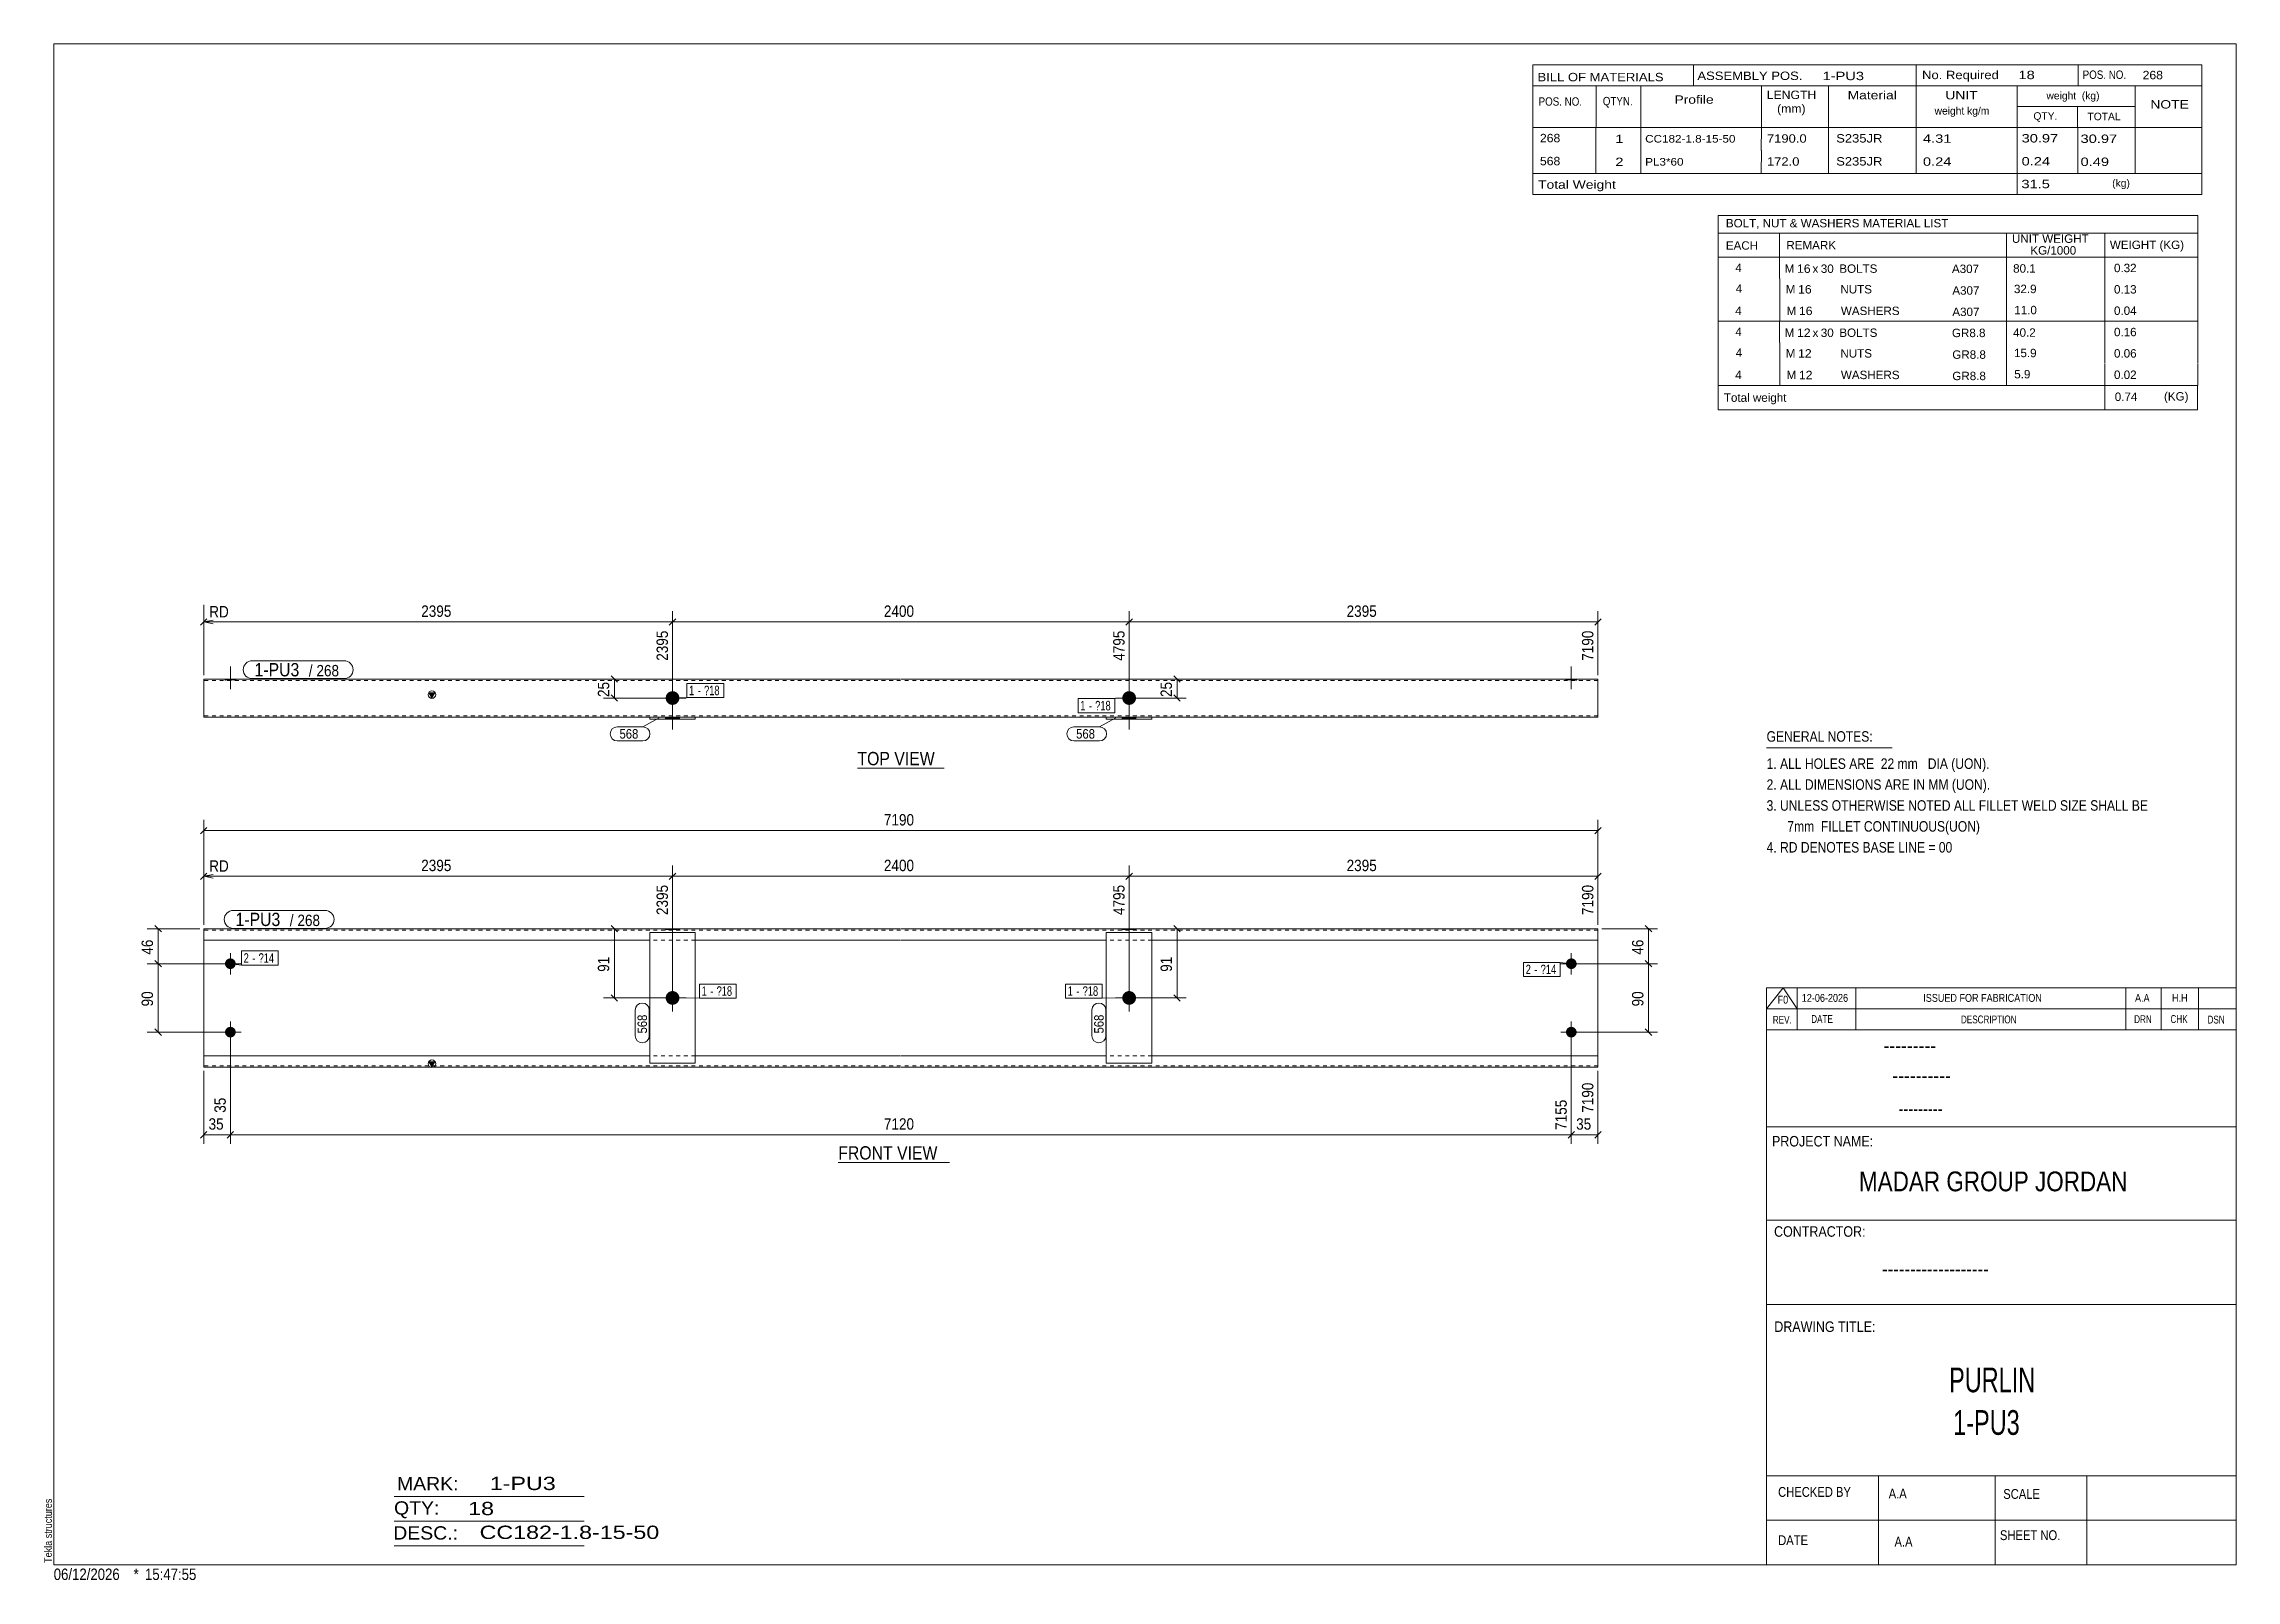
# Model space of a CAD drawing. Header units: millimetres. Extents: x 2 to 579, y 1 to 405.
import ezdxf

# ---------------------------------------------------------------- set-up
doc = ezdxf.new("R2010")
doc.units = ezdxf.units.MM
doc.linetypes.add('XKITLINE00', pattern=[0])
doc.linetypes.add('XKITLINE01', pattern=[4, 1, -1, 1, -1])
for name, color, linetype, lineweight in [('Bolt', 3, 'Continuous', 0), ('BoltMark', 7, 'Continuous', 0), ('Dimensions', 7, 'Continuous', 0), ('DrawingSheet', 5, 'Continuous', 0), ('OtherObjectType', 7, 'Continuous', 0), ('Part', 2, 'Continuous', 0), ('PartMark', 7, 'Continuous', 0)]:
    doc.layers.add(name, color=color, linetype=linetype, lineweight=lineweight)
doc.styles.add('@ARIAL_UNICODE_MS_BOLD', font='ARIAL.TTF')
doc.styles.add('ARIAL', font='ARIAL.TTF')
doc.styles.add('ARIAL_NARROW', font='ARIALN.TTF')
doc.styles.add('COMIC_SANS_MS_BOLD', font='COMICBD.TTF')
doc.styles.add('SWIS721_EX_BT', font='ARIAL.TTF')
doc.styles.add('SWISSE', font='ARIAL.TTF')

# ---------------------------------------------------------------- blocks, each defined once
blk = doc.blocks.new('*A1')
at = {"layer": 'Bolt'}
blk.add_hatch(color=3, dxfattribs=at).paths.add_polyline_path([(165.94, 171.92), (165.94, 172.28), (169.54, 172.28), (169.54, 171.92)], flags=17)
at = {"layer": 'Bolt', "color": 3, "linetype": 'XKITLINE00', "lineweight": 0}
for p, q in [((167.74, 175.1), (167.74, 169.1)), ((165.94, 172.28), (165.94, 171.92)), ((169.54, 172.28), (169.54, 171.92))]:
    blk.add_line(p, q, dxfattribs=at)
blk = doc.blocks.new('*A2')
at = {"layer": 'Bolt'}
blk.add_hatch(color=3, dxfattribs=at).paths.add_polyline_path([(286.04, 171.92), (286.04, 172.28), (289.64, 172.28), (289.64, 171.92)], flags=17)
at = {"layer": 'Bolt', "color": 3, "linetype": 'XKITLINE00', "lineweight": 0}
for p, q in [((287.84, 175.1), (287.84, 169.1)), ((286.04, 172.28), (286.04, 171.92)), ((289.64, 172.28), (289.64, 171.92))]:
    blk.add_line(p, q, dxfattribs=at)
blk = doc.blocks.new('*A3')
at = {"layer": 'Bolt'}
for points in [[(51.48, 164.48), (51.52, 164.48), (51.55, 164.47), (51.59, 164.47), (51.62, 164.47), (51.66, 164.46), (51.69, 164.46), (51.72, 164.45), (51.76, 164.44), (51.79, 164.44), (51.82, 164.43), (51.86, 164.42), (51.89, 164.41), (51.92, 164.4), (51.95, 164.38), (51.99, 164.37), (52.02, 164.36), (52.05, 164.34), (52.08, 164.33), (52.11, 164.31), (52.14, 164.3), (52.17, 164.28), (52.2, 164.26), (52.23, 164.24), (52.26, 164.22), (52.28, 164.2), (52.31, 164.18), (52.34, 164.16), (52.36, 164.14), (52.39, 164.12), (52.42, 164.09), (52.44, 164.07), (52.46, 164.04), (52.49, 164.02), (52.51, 163.99), (52.53, 163.97), (52.55, 163.94), (52.57, 163.91), (52.59, 163.88), (52.61, 163.86), (52.63, 163.83), (52.65, 163.8), (52.67, 163.77), (52.68, 163.74), (52.7, 163.71), (52.72, 163.68), (52.73, 163.65), (52.74, 163.61), (52.76, 163.58), (52.77, 163.55), (52.78, 163.52), (52.79, 163.48), (52.8, 163.45), (52.81, 163.42), (52.82, 163.39), (52.82, 163.35), (52.83, 163.32), (52.83, 163.28), (52.84, 163.25), (52.84, 163.22), (52.85, 163.18), (52.85, 163.15), (52.85, 163.11), (52.85, 163.08), (52.85, 163.04), (52.85, 163.01), (52.85, 162.98), (52.84, 162.94), (52.84, 162.91), (52.83, 162.87), (52.83, 162.84), (52.82, 162.81), (52.82, 162.77), (52.81, 162.74), (52.8, 162.71), (52.79, 162.67), (52.78, 162.64), (52.77, 162.61), (52.76, 162.57), (52.74, 162.54), (52.73, 162.51), (52.72, 162.48), (52.7, 162.45), (52.68, 162.42), (52.67, 162.39), (52.65, 162.36), (52.63, 162.33), (52.61, 162.3), (52.59, 162.27), (52.57, 162.24), (52.55, 162.22), (52.53, 162.19), (52.51, 162.16), (52.49, 162.14), (52.46, 162.11), (52.44, 162.09), (52.42, 162.06), (52.39, 162.04), (52.36, 162.02), (52.34, 162), (52.31, 161.97), (52.28, 161.95), (52.26, 161.93), (52.23, 161.91), (52.2, 161.9), (52.17, 161.88), (52.14, 161.86), (52.11, 161.84), (52.08, 161.83), (52.05, 161.81), (52.02, 161.8), (51.99, 161.79), (51.95, 161.77), (51.92, 161.76), (51.89, 161.75), (51.86, 161.74), (51.82, 161.73), (51.79, 161.72), (51.76, 161.71), (51.72, 161.71), (51.69, 161.7), (51.66, 161.69), (51.62, 161.69), (51.59, 161.69), (51.55, 161.68), (51.52, 161.68), (51.48, 161.68), (51.45, 161.68), (51.42, 161.68), (51.38, 161.68), (51.35, 161.68), (51.31, 161.69), (51.28, 161.69), (51.24, 161.69), (51.21, 161.7), (51.18, 161.71), (51.14, 161.71), (51.11, 161.72), (51.08, 161.73), (51.04, 161.74), (51.01, 161.75), (50.98, 161.76), (50.95, 161.77), (50.91, 161.79), (50.88, 161.8), (50.85, 161.81), (50.82, 161.83), (50.79, 161.84), (50.76, 161.86), (50.73, 161.88), (50.7, 161.9), (50.67, 161.91), (50.64, 161.93), (50.62, 161.95), (50.59, 161.97), (50.56, 162), (50.54, 162.02), (50.51, 162.04), (50.48, 162.06), (50.46, 162.09), (50.44, 162.11), (50.41, 162.14), (50.39, 162.16), (50.37, 162.19), (50.35, 162.22), (50.33, 162.24), (50.31, 162.27), (50.29, 162.3), (50.27, 162.33), (50.25, 162.36), (50.23, 162.39), (50.22, 162.42), (50.2, 162.45), (50.18, 162.48), (50.17, 162.51), (50.16, 162.54), (50.14, 162.57), (50.13, 162.61), (50.12, 162.64), (50.11, 162.67), (50.1, 162.71), (50.09, 162.74), (50.08, 162.77), (50.08, 162.81), (50.07, 162.84), (50.07, 162.87), (50.06, 162.91), (50.06, 162.94), (50.05, 162.98), (50.05, 163.01), (50.05, 163.04), (50.05, 163.08), (50.05, 163.11), (50.05, 163.15), (50.05, 163.18), (50.06, 163.22), (50.06, 163.25), (50.07, 163.28), (50.07, 163.32), (50.08, 163.35), (50.08, 163.39), (50.09, 163.42), (50.1, 163.45), (50.11, 163.48), (50.12, 163.52), (50.13, 163.55), (50.14, 163.58), (50.16, 163.61), (50.17, 163.65), (50.18, 163.68), (50.2, 163.71), (50.22, 163.74), (50.23, 163.77), (50.25, 163.8), (50.27, 163.83), (50.29, 163.86), (50.31, 163.88), (50.33, 163.91), (50.35, 163.94), (50.37, 163.97), (50.39, 163.99), (50.41, 164.02), (50.44, 164.04), (50.46, 164.07), (50.48, 164.09), (50.51, 164.12), (50.54, 164.14), (50.56, 164.16), (50.59, 164.18), (50.62, 164.2), (50.64, 164.22), (50.67, 164.24), (50.7, 164.26), (50.73, 164.28), (50.76, 164.3), (50.79, 164.31), (50.82, 164.33), (50.85, 164.34), (50.88, 164.36), (50.91, 164.37), (50.95, 164.38), (50.98, 164.4), (51.01, 164.41), (51.04, 164.42), (51.08, 164.43), (51.11, 164.44), (51.14, 164.44), (51.18, 164.45), (51.21, 164.46), (51.24, 164.46), (51.28, 164.47), (51.31, 164.47), (51.35, 164.47), (51.38, 164.48), (51.42, 164.48), (51.45, 164.48)], [(51.48, 146.48), (51.52, 146.48), (51.55, 146.47), (51.59, 146.47), (51.62, 146.47), (51.66, 146.46), (51.69, 146.46), (51.72, 146.45), (51.76, 146.44), (51.79, 146.44), (51.82, 146.43), (51.86, 146.42), (51.89, 146.41), (51.92, 146.4), (51.95, 146.38), (51.99, 146.37), (52.02, 146.36), (52.05, 146.34), (52.08, 146.33), (52.11, 146.31), (52.14, 146.3), (52.17, 146.28), (52.2, 146.26), (52.23, 146.24), (52.26, 146.22), (52.28, 146.2), (52.31, 146.18), (52.34, 146.16), (52.36, 146.14), (52.39, 146.12), (52.42, 146.09), (52.44, 146.07), (52.46, 146.04), (52.49, 146.02), (52.51, 145.99), (52.53, 145.97), (52.55, 145.94), (52.57, 145.91), (52.59, 145.88), (52.61, 145.86), (52.63, 145.83), (52.65, 145.8), (52.67, 145.77), (52.68, 145.74), (52.7, 145.71), (52.72, 145.68), (52.73, 145.65), (52.74, 145.61), (52.76, 145.58), (52.77, 145.55), (52.78, 145.52), (52.79, 145.48), (52.8, 145.45), (52.81, 145.42), (52.82, 145.39), (52.82, 145.35), (52.83, 145.32), (52.83, 145.28), (52.84, 145.25), (52.84, 145.22), (52.85, 145.18), (52.85, 145.15), (52.85, 145.11), (52.85, 145.08), (52.85, 145.04), (52.85, 145.01), (52.85, 144.98), (52.84, 144.94), (52.84, 144.91), (52.83, 144.87), (52.83, 144.84), (52.82, 144.81), (52.82, 144.77), (52.81, 144.74), (52.8, 144.71), (52.79, 144.67), (52.78, 144.64), (52.77, 144.61), (52.76, 144.57), (52.74, 144.54), (52.73, 144.51), (52.72, 144.48), (52.7, 144.45), (52.68, 144.42), (52.67, 144.39), (52.65, 144.36), (52.63, 144.33), (52.61, 144.3), (52.59, 144.27), (52.57, 144.24), (52.55, 144.22), (52.53, 144.19), (52.51, 144.16), (52.49, 144.14), (52.46, 144.11), (52.44, 144.09), (52.42, 144.06), (52.39, 144.04), (52.36, 144.02), (52.34, 144), (52.31, 143.97), (52.28, 143.95), (52.26, 143.93), (52.23, 143.91), (52.2, 143.9), (52.17, 143.88), (52.14, 143.86), (52.11, 143.84), (52.08, 143.83), (52.05, 143.81), (52.02, 143.8), (51.99, 143.79), (51.95, 143.77), (51.92, 143.76), (51.89, 143.75), (51.86, 143.74), (51.82, 143.73), (51.79, 143.72), (51.76, 143.71), (51.72, 143.71), (51.69, 143.7), (51.66, 143.69), (51.62, 143.69), (51.59, 143.69), (51.55, 143.68), (51.52, 143.68), (51.48, 143.68), (51.45, 143.68), (51.42, 143.68), (51.38, 143.68), (51.35, 143.68), (51.31, 143.69), (51.28, 143.69), (51.24, 143.69), (51.21, 143.7), (51.18, 143.71), (51.14, 143.71), (51.11, 143.72), (51.08, 143.73), (51.04, 143.74), (51.01, 143.75), (50.98, 143.76), (50.95, 143.77), (50.91, 143.79), (50.88, 143.8), (50.85, 143.81), (50.82, 143.83), (50.79, 143.84), (50.76, 143.86), (50.73, 143.88), (50.7, 143.9), (50.67, 143.91), (50.64, 143.93), (50.62, 143.95), (50.59, 143.97), (50.56, 144), (50.54, 144.02), (50.51, 144.04), (50.48, 144.06), (50.46, 144.09), (50.44, 144.11), (50.41, 144.14), (50.39, 144.16), (50.37, 144.19), (50.35, 144.22), (50.33, 144.24), (50.31, 144.27), (50.29, 144.3), (50.27, 144.33), (50.25, 144.36), (50.23, 144.39), (50.22, 144.42), (50.2, 144.45), (50.18, 144.48), (50.17, 144.51), (50.16, 144.54), (50.14, 144.57), (50.13, 144.61), (50.12, 144.64), (50.11, 144.67), (50.1, 144.71), (50.09, 144.74), (50.08, 144.77), (50.08, 144.81), (50.07, 144.84), (50.07, 144.87), (50.06, 144.91), (50.06, 144.94), (50.05, 144.98), (50.05, 145.01), (50.05, 145.04), (50.05, 145.08), (50.05, 145.11), (50.05, 145.15), (50.05, 145.18), (50.06, 145.22), (50.06, 145.25), (50.07, 145.28), (50.07, 145.32), (50.08, 145.35), (50.08, 145.39), (50.09, 145.42), (50.1, 145.45), (50.11, 145.48), (50.12, 145.52), (50.13, 145.55), (50.14, 145.58), (50.16, 145.61), (50.17, 145.65), (50.18, 145.68), (50.2, 145.71), (50.22, 145.74), (50.23, 145.77), (50.25, 145.8), (50.27, 145.83), (50.29, 145.86), (50.31, 145.88), (50.33, 145.91), (50.35, 145.94), (50.37, 145.97), (50.39, 145.99), (50.41, 146.02), (50.44, 146.04), (50.46, 146.07), (50.48, 146.09), (50.51, 146.12), (50.54, 146.14), (50.56, 146.16), (50.59, 146.18), (50.62, 146.2), (50.64, 146.22), (50.67, 146.24), (50.7, 146.26), (50.73, 146.28), (50.76, 146.3), (50.79, 146.31), (50.82, 146.33), (50.85, 146.34), (50.88, 146.36), (50.91, 146.37), (50.95, 146.38), (50.98, 146.4), (51.01, 146.41), (51.04, 146.42), (51.08, 146.43), (51.11, 146.44), (51.14, 146.44), (51.18, 146.45), (51.21, 146.46), (51.24, 146.46), (51.28, 146.47), (51.31, 146.47), (51.35, 146.47), (51.38, 146.48), (51.42, 146.48), (51.45, 146.48)]]:
    blk.add_hatch(color=3, dxfattribs=at).paths.add_polyline_path(points, flags=17)
at = {"layer": 'Bolt', "color": 3, "linetype": 'XKITLINE00', "lineweight": 0}
for p, q in [((54.25, 163.08), (48.65, 163.08)), ((51.45, 160.28), (51.45, 165.88)), ((54.25, 145.08), (48.65, 145.08)), ((51.45, 142.28), (51.45, 147.88))]:
    blk.add_line(p, q, dxfattribs=at)
blk = doc.blocks.new('*A4')
at = {"layer": 'Bolt'}
for points in [[(404.17, 164.48), (404.21, 164.48), (404.24, 164.47), (404.28, 164.47), (404.31, 164.47), (404.34, 164.46), (404.38, 164.46), (404.41, 164.45), (404.44, 164.44), (404.48, 164.44), (404.51, 164.43), (404.54, 164.42), (404.58, 164.41), (404.61, 164.4), (404.64, 164.38), (404.67, 164.37), (404.71, 164.36), (404.74, 164.34), (404.77, 164.33), (404.8, 164.31), (404.83, 164.3), (404.86, 164.28), (404.89, 164.26), (404.92, 164.24), (404.94, 164.22), (404.97, 164.2), (405, 164.18), (405.03, 164.16), (405.05, 164.14), (405.08, 164.12), (405.1, 164.09), (405.13, 164.07), (405.15, 164.04), (405.18, 164.02), (405.2, 163.99), (405.22, 163.97), (405.24, 163.94), (405.26, 163.91), (405.28, 163.88), (405.3, 163.86), (405.32, 163.83), (405.34, 163.8), (405.36, 163.77), (405.37, 163.74), (405.39, 163.71), (405.4, 163.68), (405.42, 163.65), (405.43, 163.61), (405.44, 163.58), (405.46, 163.55), (405.47, 163.52), (405.48, 163.48), (405.49, 163.45), (405.5, 163.42), (405.5, 163.39), (405.51, 163.35), (405.52, 163.32), (405.52, 163.28), (405.53, 163.25), (405.53, 163.22), (405.53, 163.18), (405.54, 163.15), (405.54, 163.11), (405.54, 163.08), (405.54, 163.04), (405.54, 163.01), (405.53, 162.98), (405.53, 162.94), (405.53, 162.91), (405.52, 162.87), (405.52, 162.84), (405.51, 162.81), (405.5, 162.77), (405.5, 162.74), (405.49, 162.71), (405.48, 162.67), (405.47, 162.64), (405.46, 162.61), (405.44, 162.57), (405.43, 162.54), (405.42, 162.51), (405.4, 162.48), (405.39, 162.45), (405.37, 162.42), (405.36, 162.39), (405.34, 162.36), (405.32, 162.33), (405.3, 162.3), (405.28, 162.27), (405.26, 162.24), (405.24, 162.22), (405.22, 162.19), (405.2, 162.16), (405.18, 162.14), (405.15, 162.11), (405.13, 162.09), (405.1, 162.06), (405.08, 162.04), (405.05, 162.02), (405.03, 162), (405, 161.97), (404.97, 161.95), (404.94, 161.93), (404.92, 161.91), (404.89, 161.9), (404.86, 161.88), (404.83, 161.86), (404.8, 161.84), (404.77, 161.83), (404.74, 161.81), (404.71, 161.8), (404.67, 161.79), (404.64, 161.77), (404.61, 161.76), (404.58, 161.75), (404.54, 161.74), (404.51, 161.73), (404.48, 161.72), (404.44, 161.71), (404.41, 161.71), (404.38, 161.7), (404.34, 161.69), (404.31, 161.69), (404.28, 161.69), (404.24, 161.68), (404.21, 161.68), (404.17, 161.68), (404.14, 161.68), (404.1, 161.68), (404.07, 161.68), (404.03, 161.68), (404, 161.69), (403.97, 161.69), (403.93, 161.69), (403.9, 161.7), (403.86, 161.71), (403.83, 161.71), (403.8, 161.72), (403.76, 161.73), (403.73, 161.74), (403.7, 161.75), (403.67, 161.76), (403.63, 161.77), (403.6, 161.79), (403.57, 161.8), (403.54, 161.81), (403.51, 161.83), (403.48, 161.84), (403.45, 161.86), (403.42, 161.88), (403.39, 161.9), (403.36, 161.91), (403.33, 161.93), (403.3, 161.95), (403.28, 161.97), (403.25, 162), (403.22, 162.02), (403.2, 162.04), (403.17, 162.06), (403.15, 162.09), (403.12, 162.11), (403.1, 162.14), (403.08, 162.16), (403.06, 162.19), (403.03, 162.22), (403.01, 162.24), (402.99, 162.27), (402.97, 162.3), (402.96, 162.33), (402.94, 162.36), (402.92, 162.39), (402.9, 162.42), (402.89, 162.45), (402.87, 162.48), (402.86, 162.51), (402.84, 162.54), (402.83, 162.57), (402.82, 162.61), (402.81, 162.64), (402.8, 162.67), (402.79, 162.71), (402.78, 162.74), (402.77, 162.77), (402.76, 162.81), (402.76, 162.84), (402.75, 162.87), (402.75, 162.91), (402.74, 162.94), (402.74, 162.98), (402.74, 163.01), (402.74, 163.04), (402.74, 163.08), (402.74, 163.11), (402.74, 163.15), (402.74, 163.18), (402.74, 163.22), (402.75, 163.25), (402.75, 163.28), (402.76, 163.32), (402.76, 163.35), (402.77, 163.39), (402.78, 163.42), (402.79, 163.45), (402.8, 163.48), (402.81, 163.52), (402.82, 163.55), (402.83, 163.58), (402.84, 163.61), (402.86, 163.65), (402.87, 163.68), (402.89, 163.71), (402.9, 163.74), (402.92, 163.77), (402.94, 163.8), (402.96, 163.83), (402.97, 163.86), (402.99, 163.88), (403.01, 163.91), (403.03, 163.94), (403.06, 163.97), (403.08, 163.99), (403.1, 164.02), (403.12, 164.04), (403.15, 164.07), (403.17, 164.09), (403.2, 164.12), (403.22, 164.14), (403.25, 164.16), (403.28, 164.18), (403.3, 164.2), (403.33, 164.22), (403.36, 164.24), (403.39, 164.26), (403.42, 164.28), (403.45, 164.3), (403.48, 164.31), (403.51, 164.33), (403.54, 164.34), (403.57, 164.36), (403.6, 164.37), (403.63, 164.38), (403.67, 164.4), (403.7, 164.41), (403.73, 164.42), (403.76, 164.43), (403.8, 164.44), (403.83, 164.44), (403.86, 164.45), (403.9, 164.46), (403.93, 164.46), (403.97, 164.47), (404, 164.47), (404.03, 164.47), (404.07, 164.48), (404.1, 164.48), (404.14, 164.48)], [(404.17, 146.48), (404.21, 146.48), (404.24, 146.47), (404.28, 146.47), (404.31, 146.47), (404.34, 146.46), (404.38, 146.46), (404.41, 146.45), (404.44, 146.44), (404.48, 146.44), (404.51, 146.43), (404.54, 146.42), (404.58, 146.41), (404.61, 146.4), (404.64, 146.38), (404.67, 146.37), (404.71, 146.36), (404.74, 146.34), (404.77, 146.33), (404.8, 146.31), (404.83, 146.3), (404.86, 146.28), (404.89, 146.26), (404.92, 146.24), (404.94, 146.22), (404.97, 146.2), (405, 146.18), (405.03, 146.16), (405.05, 146.14), (405.08, 146.12), (405.1, 146.09), (405.13, 146.07), (405.15, 146.04), (405.18, 146.02), (405.2, 145.99), (405.22, 145.97), (405.24, 145.94), (405.26, 145.91), (405.28, 145.88), (405.3, 145.86), (405.32, 145.83), (405.34, 145.8), (405.36, 145.77), (405.37, 145.74), (405.39, 145.71), (405.4, 145.68), (405.42, 145.65), (405.43, 145.61), (405.44, 145.58), (405.46, 145.55), (405.47, 145.52), (405.48, 145.48), (405.49, 145.45), (405.5, 145.42), (405.5, 145.39), (405.51, 145.35), (405.52, 145.32), (405.52, 145.28), (405.53, 145.25), (405.53, 145.22), (405.53, 145.18), (405.54, 145.15), (405.54, 145.11), (405.54, 145.08), (405.54, 145.04), (405.54, 145.01), (405.53, 144.98), (405.53, 144.94), (405.53, 144.91), (405.52, 144.87), (405.52, 144.84), (405.51, 144.81), (405.5, 144.77), (405.5, 144.74), (405.49, 144.71), (405.48, 144.67), (405.47, 144.64), (405.46, 144.61), (405.44, 144.57), (405.43, 144.54), (405.42, 144.51), (405.4, 144.48), (405.39, 144.45), (405.37, 144.42), (405.36, 144.39), (405.34, 144.36), (405.32, 144.33), (405.3, 144.3), (405.28, 144.27), (405.26, 144.24), (405.24, 144.22), (405.22, 144.19), (405.2, 144.16), (405.18, 144.14), (405.15, 144.11), (405.13, 144.09), (405.1, 144.06), (405.08, 144.04), (405.05, 144.02), (405.03, 144), (405, 143.97), (404.97, 143.95), (404.94, 143.93), (404.92, 143.91), (404.89, 143.9), (404.86, 143.88), (404.83, 143.86), (404.8, 143.84), (404.77, 143.83), (404.74, 143.81), (404.71, 143.8), (404.67, 143.79), (404.64, 143.77), (404.61, 143.76), (404.58, 143.75), (404.54, 143.74), (404.51, 143.73), (404.48, 143.72), (404.44, 143.71), (404.41, 143.71), (404.38, 143.7), (404.34, 143.69), (404.31, 143.69), (404.28, 143.69), (404.24, 143.68), (404.21, 143.68), (404.17, 143.68), (404.14, 143.68), (404.1, 143.68), (404.07, 143.68), (404.03, 143.68), (404, 143.69), (403.97, 143.69), (403.93, 143.69), (403.9, 143.7), (403.86, 143.71), (403.83, 143.71), (403.8, 143.72), (403.76, 143.73), (403.73, 143.74), (403.7, 143.75), (403.67, 143.76), (403.63, 143.77), (403.6, 143.79), (403.57, 143.8), (403.54, 143.81), (403.51, 143.83), (403.48, 143.84), (403.45, 143.86), (403.42, 143.88), (403.39, 143.9), (403.36, 143.91), (403.33, 143.93), (403.3, 143.95), (403.28, 143.97), (403.25, 144), (403.22, 144.02), (403.2, 144.04), (403.17, 144.06), (403.15, 144.09), (403.12, 144.11), (403.1, 144.14), (403.08, 144.16), (403.06, 144.19), (403.03, 144.22), (403.01, 144.24), (402.99, 144.27), (402.97, 144.3), (402.96, 144.33), (402.94, 144.36), (402.92, 144.39), (402.9, 144.42), (402.89, 144.45), (402.87, 144.48), (402.86, 144.51), (402.84, 144.54), (402.83, 144.57), (402.82, 144.61), (402.81, 144.64), (402.8, 144.67), (402.79, 144.71), (402.78, 144.74), (402.77, 144.77), (402.76, 144.81), (402.76, 144.84), (402.75, 144.87), (402.75, 144.91), (402.74, 144.94), (402.74, 144.98), (402.74, 145.01), (402.74, 145.04), (402.74, 145.08), (402.74, 145.11), (402.74, 145.15), (402.74, 145.18), (402.74, 145.22), (402.75, 145.25), (402.75, 145.28), (402.76, 145.32), (402.76, 145.35), (402.77, 145.39), (402.78, 145.42), (402.79, 145.45), (402.8, 145.48), (402.81, 145.52), (402.82, 145.55), (402.83, 145.58), (402.84, 145.61), (402.86, 145.65), (402.87, 145.68), (402.89, 145.71), (402.9, 145.74), (402.92, 145.77), (402.94, 145.8), (402.96, 145.83), (402.97, 145.86), (402.99, 145.88), (403.01, 145.91), (403.03, 145.94), (403.06, 145.97), (403.08, 145.99), (403.1, 146.02), (403.12, 146.04), (403.15, 146.07), (403.17, 146.09), (403.2, 146.12), (403.22, 146.14), (403.25, 146.16), (403.28, 146.18), (403.3, 146.2), (403.33, 146.22), (403.36, 146.24), (403.39, 146.26), (403.42, 146.28), (403.45, 146.3), (403.48, 146.31), (403.51, 146.33), (403.54, 146.34), (403.57, 146.36), (403.6, 146.37), (403.63, 146.38), (403.67, 146.4), (403.7, 146.41), (403.73, 146.42), (403.76, 146.43), (403.8, 146.44), (403.83, 146.44), (403.86, 146.45), (403.9, 146.46), (403.93, 146.46), (403.97, 146.47), (404, 146.47), (404.03, 146.47), (404.07, 146.48), (404.1, 146.48), (404.14, 146.48)]]:
    blk.add_hatch(color=3, dxfattribs=at).paths.add_polyline_path(points, flags=17)
at = {"layer": 'Bolt', "color": 3, "linetype": 'XKITLINE00', "lineweight": 0}
for p, q in [((406.94, 163.08), (401.34, 163.08)), ((404.14, 160.28), (404.14, 165.88)), ((406.94, 145.08), (401.34, 145.08)), ((404.14, 142.28), (404.14, 147.88))]:
    blk.add_line(p, q, dxfattribs=at)
blk = doc.blocks.new('*A5')
at = {"layer": 'Bolt'}
blk.add_hatch(color=3, dxfattribs=at).paths.add_polyline_path([(289.64, 154.03), (289.64, 153.99), (289.64, 153.95), (289.64, 153.9), (289.63, 153.86), (289.62, 153.81), (289.62, 153.77), (289.61, 153.73), (289.6, 153.68), (289.59, 153.64), (289.58, 153.6), (289.57, 153.56), (289.55, 153.51), (289.54, 153.47), (289.52, 153.43), (289.51, 153.39), (289.49, 153.35), (289.47, 153.31), (289.45, 153.27), (289.43, 153.23), (289.41, 153.19), (289.39, 153.15), (289.36, 153.12), (289.34, 153.08), (289.32, 153.04), (289.29, 153.01), (289.26, 152.97), (289.24, 152.94), (289.21, 152.9), (289.18, 152.87), (289.15, 152.84), (289.12, 152.81), (289.09, 152.77), (289.05, 152.74), (289.02, 152.72), (288.99, 152.69), (288.95, 152.66), (288.92, 152.63), (288.88, 152.61), (288.84, 152.58), (288.81, 152.56), (288.77, 152.53), (288.73, 152.51), (288.69, 152.49), (288.65, 152.47), (288.61, 152.45), (288.57, 152.43), (288.53, 152.42), (288.49, 152.4), (288.45, 152.38), (288.41, 152.37), (288.37, 152.36), (288.32, 152.34), (288.28, 152.33), (288.24, 152.32), (288.2, 152.31), (288.15, 152.31), (288.11, 152.3), (288.06, 152.29), (288.02, 152.29), (287.98, 152.28), (287.93, 152.28), (287.89, 152.28), (287.84, 152.28), (287.8, 152.28), (287.76, 152.28), (287.71, 152.28), (287.67, 152.29), (287.62, 152.29), (287.58, 152.3), (287.54, 152.31), (287.49, 152.31), (287.45, 152.32), (287.41, 152.33), (287.36, 152.34), (287.32, 152.36), (287.28, 152.37), (287.24, 152.38), (287.2, 152.4), (287.16, 152.42), (287.11, 152.43), (287.07, 152.45), (287.03, 152.47), (287, 152.49), (286.96, 152.51), (286.92, 152.53), (286.88, 152.56), (286.84, 152.58), (286.81, 152.61), (286.77, 152.63), (286.74, 152.66), (286.7, 152.69), (286.67, 152.72), (286.64, 152.74), (286.6, 152.77), (286.57, 152.81), (286.54, 152.84), (286.51, 152.87), (286.48, 152.9), (286.45, 152.94), (286.42, 152.97), (286.4, 153.01), (286.37, 153.04), (286.35, 153.08), (286.32, 153.12), (286.3, 153.15), (286.28, 153.19), (286.26, 153.23), (286.24, 153.27), (286.22, 153.31), (286.2, 153.35), (286.18, 153.39), (286.16, 153.43), (286.15, 153.47), (286.13, 153.51), (286.12, 153.56), (286.11, 153.6), (286.1, 153.64), (286.09, 153.68), (286.08, 153.73), (286.07, 153.77), (286.06, 153.81), (286.06, 153.86), (286.05, 153.9), (286.05, 153.95), (286.05, 153.99), (286.04, 154.03), (286.04, 154.08), (286.04, 154.12), (286.05, 154.17), (286.05, 154.21), (286.05, 154.26), (286.06, 154.3), (286.06, 154.34), (286.07, 154.39), (286.08, 154.43), (286.09, 154.47), (286.1, 154.52), (286.11, 154.56), (286.12, 154.6), (286.13, 154.64), (286.15, 154.69), (286.16, 154.73), (286.18, 154.77), (286.2, 154.81), (286.22, 154.85), (286.24, 154.89), (286.26, 154.93), (286.28, 154.97), (286.3, 155), (286.32, 155.04), (286.35, 155.08), (286.37, 155.12), (286.4, 155.15), (286.42, 155.19), (286.45, 155.22), (286.48, 155.25), (286.51, 155.29), (286.54, 155.32), (286.57, 155.35), (286.6, 155.38), (286.64, 155.41), (286.67, 155.44), (286.7, 155.47), (286.74, 155.5), (286.77, 155.52), (286.81, 155.55), (286.84, 155.58), (286.88, 155.6), (286.92, 155.62), (286.96, 155.64), (287, 155.67), (287.03, 155.69), (287.07, 155.71), (287.11, 155.72), (287.16, 155.74), (287.2, 155.76), (287.24, 155.77), (287.28, 155.79), (287.32, 155.8), (287.36, 155.81), (287.41, 155.82), (287.45, 155.83), (287.49, 155.84), (287.54, 155.85), (287.58, 155.86), (287.62, 155.87), (287.67, 155.87), (287.71, 155.87), (287.76, 155.88), (287.8, 155.88), (287.84, 155.88), (287.89, 155.88), (287.93, 155.88), (287.98, 155.87), (288.02, 155.87), (288.06, 155.87), (288.11, 155.86), (288.15, 155.85), (288.2, 155.84), (288.24, 155.83), (288.28, 155.82), (288.32, 155.81), (288.37, 155.8), (288.41, 155.79), (288.45, 155.77), (288.49, 155.76), (288.53, 155.74), (288.57, 155.72), (288.61, 155.71), (288.65, 155.69), (288.69, 155.67), (288.73, 155.64), (288.77, 155.62), (288.81, 155.6), (288.84, 155.58), (288.88, 155.55), (288.92, 155.52), (288.95, 155.5), (288.99, 155.47), (289.02, 155.44), (289.05, 155.41), (289.09, 155.38), (289.12, 155.35), (289.15, 155.32), (289.18, 155.29), (289.21, 155.25), (289.24, 155.22), (289.26, 155.19), (289.29, 155.15), (289.32, 155.12), (289.34, 155.08), (289.36, 155.04), (289.39, 155), (289.41, 154.97), (289.43, 154.93), (289.45, 154.89), (289.47, 154.85), (289.49, 154.81), (289.51, 154.77), (289.52, 154.73), (289.54, 154.69), (289.55, 154.64), (289.57, 154.6), (289.58, 154.56), (289.59, 154.52), (289.6, 154.47), (289.61, 154.43), (289.62, 154.39), (289.62, 154.34), (289.63, 154.3), (289.64, 154.26), (289.64, 154.21), (289.64, 154.17), (289.64, 154.12), (289.64, 154.08)], flags=17)
at = {"layer": 'Bolt', "color": 3, "linetype": 'XKITLINE00', "lineweight": 0}
for p, q in [((287.84, 157.68), (287.84, 150.48)), ((291.44, 154.08), (284.24, 154.08))]:
    blk.add_line(p, q, dxfattribs=at)
blk = doc.blocks.new('*A6')
at = {"layer": 'Bolt'}
blk.add_hatch(color=3, dxfattribs=at).paths.add_polyline_path([(169.54, 154.03), (169.54, 153.99), (169.54, 153.95), (169.54, 153.9), (169.53, 153.86), (169.52, 153.81), (169.52, 153.77), (169.51, 153.73), (169.5, 153.68), (169.49, 153.64), (169.48, 153.6), (169.47, 153.56), (169.45, 153.51), (169.44, 153.47), (169.42, 153.43), (169.41, 153.39), (169.39, 153.35), (169.37, 153.31), (169.35, 153.27), (169.33, 153.23), (169.31, 153.19), (169.29, 153.15), (169.26, 153.12), (169.24, 153.08), (169.22, 153.04), (169.19, 153.01), (169.16, 152.97), (169.14, 152.94), (169.11, 152.9), (169.08, 152.87), (169.05, 152.84), (169.02, 152.81), (168.99, 152.77), (168.95, 152.74), (168.92, 152.72), (168.89, 152.69), (168.85, 152.66), (168.82, 152.63), (168.78, 152.61), (168.74, 152.58), (168.71, 152.56), (168.67, 152.53), (168.63, 152.51), (168.59, 152.49), (168.55, 152.47), (168.51, 152.45), (168.47, 152.43), (168.43, 152.42), (168.39, 152.4), (168.35, 152.38), (168.31, 152.37), (168.27, 152.36), (168.22, 152.34), (168.18, 152.33), (168.14, 152.32), (168.1, 152.31), (168.05, 152.31), (168.01, 152.3), (167.96, 152.29), (167.92, 152.29), (167.88, 152.28), (167.83, 152.28), (167.79, 152.28), (167.74, 152.28), (167.7, 152.28), (167.66, 152.28), (167.61, 152.28), (167.57, 152.29), (167.52, 152.29), (167.48, 152.3), (167.44, 152.31), (167.39, 152.31), (167.35, 152.32), (167.31, 152.33), (167.26, 152.34), (167.22, 152.36), (167.18, 152.37), (167.14, 152.38), (167.1, 152.4), (167.06, 152.42), (167.01, 152.43), (166.97, 152.45), (166.93, 152.47), (166.9, 152.49), (166.86, 152.51), (166.82, 152.53), (166.78, 152.56), (166.74, 152.58), (166.71, 152.61), (166.67, 152.63), (166.64, 152.66), (166.6, 152.69), (166.57, 152.72), (166.54, 152.74), (166.5, 152.77), (166.47, 152.81), (166.44, 152.84), (166.41, 152.87), (166.38, 152.9), (166.35, 152.94), (166.32, 152.97), (166.3, 153.01), (166.27, 153.04), (166.25, 153.08), (166.22, 153.12), (166.2, 153.15), (166.18, 153.19), (166.16, 153.23), (166.14, 153.27), (166.12, 153.31), (166.1, 153.35), (166.08, 153.39), (166.06, 153.43), (166.05, 153.47), (166.03, 153.51), (166.02, 153.56), (166.01, 153.6), (166, 153.64), (165.99, 153.68), (165.98, 153.73), (165.97, 153.77), (165.96, 153.81), (165.96, 153.86), (165.95, 153.9), (165.95, 153.95), (165.95, 153.99), (165.94, 154.03), (165.94, 154.08), (165.94, 154.12), (165.95, 154.17), (165.95, 154.21), (165.95, 154.26), (165.96, 154.3), (165.96, 154.34), (165.97, 154.39), (165.98, 154.43), (165.99, 154.47), (166, 154.52), (166.01, 154.56), (166.02, 154.6), (166.03, 154.64), (166.05, 154.69), (166.06, 154.73), (166.08, 154.77), (166.1, 154.81), (166.12, 154.85), (166.14, 154.89), (166.16, 154.93), (166.18, 154.97), (166.2, 155), (166.22, 155.04), (166.25, 155.08), (166.27, 155.12), (166.3, 155.15), (166.32, 155.19), (166.35, 155.22), (166.38, 155.25), (166.41, 155.29), (166.44, 155.32), (166.47, 155.35), (166.5, 155.38), (166.54, 155.41), (166.57, 155.44), (166.6, 155.47), (166.64, 155.5), (166.67, 155.52), (166.71, 155.55), (166.74, 155.58), (166.78, 155.6), (166.82, 155.62), (166.86, 155.64), (166.9, 155.67), (166.93, 155.69), (166.97, 155.71), (167.01, 155.72), (167.06, 155.74), (167.1, 155.76), (167.14, 155.77), (167.18, 155.79), (167.22, 155.8), (167.26, 155.81), (167.31, 155.82), (167.35, 155.83), (167.39, 155.84), (167.44, 155.85), (167.48, 155.86), (167.52, 155.87), (167.57, 155.87), (167.61, 155.87), (167.66, 155.88), (167.7, 155.88), (167.74, 155.88), (167.79, 155.88), (167.83, 155.88), (167.88, 155.87), (167.92, 155.87), (167.96, 155.87), (168.01, 155.86), (168.05, 155.85), (168.1, 155.84), (168.14, 155.83), (168.18, 155.82), (168.22, 155.81), (168.27, 155.8), (168.31, 155.79), (168.35, 155.77), (168.39, 155.76), (168.43, 155.74), (168.47, 155.72), (168.51, 155.71), (168.55, 155.69), (168.59, 155.67), (168.63, 155.64), (168.67, 155.62), (168.71, 155.6), (168.74, 155.58), (168.78, 155.55), (168.82, 155.52), (168.85, 155.5), (168.89, 155.47), (168.92, 155.44), (168.95, 155.41), (168.99, 155.38), (169.02, 155.35), (169.05, 155.32), (169.08, 155.29), (169.11, 155.25), (169.14, 155.22), (169.16, 155.19), (169.19, 155.15), (169.22, 155.12), (169.24, 155.08), (169.26, 155.04), (169.29, 155), (169.31, 154.97), (169.33, 154.93), (169.35, 154.89), (169.37, 154.85), (169.39, 154.81), (169.41, 154.77), (169.42, 154.73), (169.44, 154.69), (169.45, 154.64), (169.47, 154.6), (169.48, 154.56), (169.49, 154.52), (169.5, 154.47), (169.51, 154.43), (169.52, 154.39), (169.52, 154.34), (169.53, 154.3), (169.54, 154.26), (169.54, 154.21), (169.54, 154.17), (169.54, 154.12), (169.54, 154.08)], flags=17)
at = {"layer": 'Bolt', "color": 3, "linetype": 'XKITLINE00', "lineweight": 0}
for p, q in [((167.74, 157.68), (167.74, 150.48)), ((171.34, 154.08), (164.14, 154.08))]:
    blk.add_line(p, q, dxfattribs=at)
blk = doc.blocks.new('*A7')
at = {"layer": 'Part'}
blk.add_hatch(color=2, dxfattribs=at).paths.add_polyline_path([(103.65, 137.28), (105.25, 137.28), (104.45, 135.88)], flags=17)
at = {"layer": 'Part', "color": 2, "linetype": 'XKITLINE00', "lineweight": 0}
for p, q in [((44.45, 135.88), (44.45, 172.28)), ((107.64, 172.28), (44.45, 172.28)), ((107.64, 169.28), (44.45, 169.28)), ((227.74, 172.28), (107.74, 172.28)), ((161.74, 169.28), (107.74, 169.28)), ((227.74, 169.28), (173.74, 169.28)), ((347.84, 172.28), (227.84, 172.28)), ((281.84, 169.28), (227.84, 169.28)), ((347.84, 169.28), (293.84, 169.28)), ((411.14, 172.28), (347.94, 172.28)), ((411.14, 169.28), (347.94, 169.28)), ((411.14, 135.88), (411.14, 172.28)), ((107.64, 138.88), (44.45, 138.88)), ((161.74, 138.88), (107.74, 138.88)), ((227.74, 138.88), (173.74, 138.88)), ((281.84, 138.88), (227.84, 138.88)), ((347.84, 138.88), (293.84, 138.88)), ((411.14, 138.88), (347.94, 138.88)), ((107.64, 135.88), (44.45, 135.88)), ((104.45, 135.88), (103.65, 137.28)), ((103.65, 137.28), (105.25, 137.28)), ((105.25, 137.28), (104.45, 135.88)), ((227.74, 135.88), (107.74, 135.88)), ((347.84, 135.88), (227.84, 135.88)), ((411.14, 135.88), (347.94, 135.88))]:
    blk.add_line(p, q, dxfattribs=at)
at = {"layer": 'Part', "color": 7, "linetype": 'XKITLINE01', "lineweight": 0}
for p, q in [((107.64, 171.92), (44.45, 171.92)), ((227.74, 171.92), (107.74, 171.92)), ((173.74, 169.28), (161.74, 169.28)), ((347.84, 171.92), (227.84, 171.92)), ((293.84, 169.28), (281.84, 169.28)), ((411.14, 171.92), (347.94, 171.92)), ((173.74, 138.88), (161.74, 138.88)), ((293.84, 138.88), (281.84, 138.88)), ((107.64, 136.24), (44.45, 136.24)), ((227.74, 136.24), (107.74, 136.24)), ((347.84, 136.24), (227.84, 136.24)), ((411.14, 136.24), (347.94, 136.24))]:
    blk.add_line(p, q, dxfattribs=at)
at = {"layer": 'Part', "color": 2, "linetype": 'XKITLINE00', "lineweight": 0}
blk.add_circle((104.45, 136.78), 1, dxfattribs=at)
blk = doc.blocks.new('*A8')
at = {"layer": 'Part', "color": 2, "linetype": 'XKITLINE00', "lineweight": 0}
for p, q in [((281.84, 136.88), (281.84, 171.28)), ((281.84, 171.28), (293.84, 171.28)), ((293.84, 171.28), (293.84, 136.88)), ((293.84, 136.88), (281.84, 136.88))]:
    blk.add_line(p, q, dxfattribs=at)
blk = doc.blocks.new('*A9')
at = {"layer": 'Part', "color": 2, "linetype": 'XKITLINE00', "lineweight": 0}
for p, q in [((161.74, 136.88), (161.74, 171.28)), ((161.74, 171.28), (173.74, 171.28)), ((173.74, 171.28), (173.74, 136.88)), ((173.74, 136.88), (161.74, 136.88))]:
    blk.add_line(p, q, dxfattribs=at)
blk = doc.blocks.new('*A10')
at = {"layer": 'Bolt'}
blk.add_hatch(color=3, dxfattribs=at).paths.add_polyline_path([(165.94, 232.99), (165.95, 233.04), (165.95, 233.08), (165.95, 233.13), (165.96, 233.17), (165.96, 233.21), (165.97, 233.26), (165.98, 233.3), (165.99, 233.34), (166, 233.39), (166.01, 233.43), (166.02, 233.47), (166.03, 233.51), (166.05, 233.56), (166.06, 233.6), (166.08, 233.64), (166.1, 233.68), (166.12, 233.72), (166.14, 233.76), (166.16, 233.8), (166.18, 233.84), (166.2, 233.88), (166.22, 233.91), (166.25, 233.95), (166.27, 233.99), (166.3, 234.02), (166.32, 234.06), (166.35, 234.09), (166.38, 234.13), (166.41, 234.16), (166.44, 234.19), (166.47, 234.22), (166.5, 234.25), (166.54, 234.28), (166.57, 234.31), (166.6, 234.34), (166.64, 234.37), (166.67, 234.4), (166.71, 234.42), (166.74, 234.45), (166.78, 234.47), (166.82, 234.49), (166.86, 234.52), (166.9, 234.54), (166.93, 234.56), (166.97, 234.58), (167.01, 234.6), (167.06, 234.61), (167.1, 234.63), (167.14, 234.64), (167.18, 234.66), (167.22, 234.67), (167.26, 234.68), (167.31, 234.7), (167.35, 234.71), (167.39, 234.72), (167.44, 234.72), (167.48, 234.73), (167.52, 234.74), (167.57, 234.74), (167.61, 234.75), (167.66, 234.75), (167.7, 234.75), (167.74, 234.75), (167.79, 234.75), (167.83, 234.75), (167.88, 234.75), (167.92, 234.74), (167.96, 234.74), (168.01, 234.73), (168.05, 234.72), (168.1, 234.72), (168.14, 234.71), (168.18, 234.7), (168.22, 234.68), (168.27, 234.67), (168.31, 234.66), (168.35, 234.64), (168.39, 234.63), (168.43, 234.61), (168.47, 234.6), (168.51, 234.58), (168.55, 234.56), (168.59, 234.54), (168.63, 234.52), (168.67, 234.49), (168.71, 234.47), (168.74, 234.45), (168.78, 234.42), (168.82, 234.4), (168.85, 234.37), (168.89, 234.34), (168.92, 234.31), (168.95, 234.28), (168.99, 234.25), (169.02, 234.22), (169.05, 234.19), (169.08, 234.16), (169.11, 234.13), (169.14, 234.09), (169.16, 234.06), (169.19, 234.02), (169.22, 233.99), (169.24, 233.95), (169.26, 233.91), (169.29, 233.88), (169.31, 233.84), (169.33, 233.8), (169.35, 233.76), (169.37, 233.72), (169.39, 233.68), (169.41, 233.64), (169.42, 233.6), (169.44, 233.56), (169.45, 233.51), (169.47, 233.47), (169.48, 233.43), (169.49, 233.39), (169.5, 233.34), (169.51, 233.3), (169.52, 233.26), (169.52, 233.21), (169.53, 233.17), (169.54, 233.13), (169.54, 233.08), (169.54, 233.04), (169.54, 232.99), (169.54, 232.95), (169.54, 232.91), (169.54, 232.86), (169.54, 232.82), (169.54, 232.77), (169.53, 232.73), (169.52, 232.69), (169.52, 232.64), (169.51, 232.6), (169.5, 232.56), (169.49, 232.51), (169.48, 232.47), (169.47, 232.43), (169.45, 232.39), (169.44, 232.34), (169.42, 232.3), (169.41, 232.26), (169.39, 232.22), (169.37, 232.18), (169.35, 232.14), (169.33, 232.1), (169.31, 232.06), (169.29, 232.02), (169.26, 231.99), (169.24, 231.95), (169.22, 231.91), (169.19, 231.88), (169.16, 231.84), (169.14, 231.81), (169.11, 231.77), (169.08, 231.74), (169.05, 231.71), (169.02, 231.68), (168.99, 231.65), (168.95, 231.62), (168.92, 231.59), (168.89, 231.56), (168.85, 231.53), (168.82, 231.5), (168.78, 231.48), (168.74, 231.45), (168.71, 231.43), (168.67, 231.41), (168.63, 231.38), (168.59, 231.36), (168.55, 231.34), (168.51, 231.32), (168.47, 231.3), (168.43, 231.29), (168.39, 231.27), (168.35, 231.26), (168.31, 231.24), (168.27, 231.23), (168.22, 231.22), (168.18, 231.2), (168.14, 231.19), (168.1, 231.18), (168.05, 231.18), (168.01, 231.17), (167.96, 231.16), (167.92, 231.16), (167.88, 231.15), (167.83, 231.15), (167.79, 231.15), (167.74, 231.15), (167.7, 231.15), (167.66, 231.15), (167.61, 231.15), (167.57, 231.16), (167.52, 231.16), (167.48, 231.17), (167.44, 231.18), (167.39, 231.18), (167.35, 231.19), (167.31, 231.2), (167.26, 231.22), (167.22, 231.23), (167.18, 231.24), (167.14, 231.26), (167.1, 231.27), (167.06, 231.29), (167.01, 231.3), (166.97, 231.32), (166.93, 231.34), (166.9, 231.36), (166.86, 231.38), (166.82, 231.41), (166.78, 231.43), (166.74, 231.45), (166.71, 231.48), (166.67, 231.5), (166.64, 231.53), (166.6, 231.56), (166.57, 231.59), (166.54, 231.62), (166.5, 231.65), (166.47, 231.68), (166.44, 231.71), (166.41, 231.74), (166.38, 231.77), (166.35, 231.81), (166.32, 231.84), (166.3, 231.88), (166.27, 231.91), (166.25, 231.95), (166.22, 231.99), (166.2, 232.02), (166.18, 232.06), (166.16, 232.1), (166.14, 232.14), (166.12, 232.18), (166.1, 232.22), (166.08, 232.26), (166.06, 232.3), (166.05, 232.34), (166.03, 232.39), (166.02, 232.43), (166.01, 232.47), (166, 232.51), (165.99, 232.56), (165.98, 232.6), (165.97, 232.64), (165.96, 232.69), (165.96, 232.73), (165.95, 232.77), (165.95, 232.82), (165.95, 232.86), (165.94, 232.91), (165.94, 232.95)], flags=17)
at = {"layer": 'Bolt', "color": 3, "linetype": 'XKITLINE00', "lineweight": 0}
for p, q in [((167.74, 229.35), (167.74, 236.55)), ((171.34, 232.95), (164.14, 232.95))]:
    blk.add_line(p, q, dxfattribs=at)
blk = doc.blocks.new('*A11')
at = {"layer": 'Bolt'}
blk.add_hatch(color=3, dxfattribs=at).paths.add_polyline_path([(286.04, 232.99), (286.05, 233.04), (286.05, 233.08), (286.05, 233.13), (286.06, 233.17), (286.06, 233.21), (286.07, 233.26), (286.08, 233.3), (286.09, 233.34), (286.1, 233.39), (286.11, 233.43), (286.12, 233.47), (286.13, 233.51), (286.15, 233.56), (286.16, 233.6), (286.18, 233.64), (286.2, 233.68), (286.22, 233.72), (286.24, 233.76), (286.26, 233.8), (286.28, 233.84), (286.3, 233.88), (286.32, 233.91), (286.35, 233.95), (286.37, 233.99), (286.4, 234.02), (286.42, 234.06), (286.45, 234.09), (286.48, 234.13), (286.51, 234.16), (286.54, 234.19), (286.57, 234.22), (286.6, 234.25), (286.64, 234.28), (286.67, 234.31), (286.7, 234.34), (286.74, 234.37), (286.77, 234.4), (286.81, 234.42), (286.84, 234.45), (286.88, 234.47), (286.92, 234.49), (286.96, 234.52), (287, 234.54), (287.03, 234.56), (287.07, 234.58), (287.11, 234.6), (287.16, 234.61), (287.2, 234.63), (287.24, 234.64), (287.28, 234.66), (287.32, 234.67), (287.36, 234.68), (287.41, 234.7), (287.45, 234.71), (287.49, 234.72), (287.54, 234.72), (287.58, 234.73), (287.62, 234.74), (287.67, 234.74), (287.71, 234.75), (287.76, 234.75), (287.8, 234.75), (287.84, 234.75), (287.89, 234.75), (287.93, 234.75), (287.98, 234.75), (288.02, 234.74), (288.06, 234.74), (288.11, 234.73), (288.15, 234.72), (288.2, 234.72), (288.24, 234.71), (288.28, 234.7), (288.32, 234.68), (288.37, 234.67), (288.41, 234.66), (288.45, 234.64), (288.49, 234.63), (288.53, 234.61), (288.57, 234.6), (288.61, 234.58), (288.65, 234.56), (288.69, 234.54), (288.73, 234.52), (288.77, 234.49), (288.81, 234.47), (288.84, 234.45), (288.88, 234.42), (288.92, 234.4), (288.95, 234.37), (288.99, 234.34), (289.02, 234.31), (289.05, 234.28), (289.09, 234.25), (289.12, 234.22), (289.15, 234.19), (289.18, 234.16), (289.21, 234.13), (289.24, 234.09), (289.26, 234.06), (289.29, 234.02), (289.32, 233.99), (289.34, 233.95), (289.36, 233.91), (289.39, 233.88), (289.41, 233.84), (289.43, 233.8), (289.45, 233.76), (289.47, 233.72), (289.49, 233.68), (289.51, 233.64), (289.52, 233.6), (289.54, 233.56), (289.55, 233.51), (289.57, 233.47), (289.58, 233.43), (289.59, 233.39), (289.6, 233.34), (289.61, 233.3), (289.62, 233.26), (289.62, 233.21), (289.63, 233.17), (289.64, 233.13), (289.64, 233.08), (289.64, 233.04), (289.64, 232.99), (289.64, 232.95), (289.64, 232.91), (289.64, 232.86), (289.64, 232.82), (289.64, 232.77), (289.63, 232.73), (289.62, 232.69), (289.62, 232.64), (289.61, 232.6), (289.6, 232.56), (289.59, 232.51), (289.58, 232.47), (289.57, 232.43), (289.55, 232.39), (289.54, 232.34), (289.52, 232.3), (289.51, 232.26), (289.49, 232.22), (289.47, 232.18), (289.45, 232.14), (289.43, 232.1), (289.41, 232.06), (289.39, 232.02), (289.36, 231.99), (289.34, 231.95), (289.32, 231.91), (289.29, 231.88), (289.26, 231.84), (289.24, 231.81), (289.21, 231.77), (289.18, 231.74), (289.15, 231.71), (289.12, 231.68), (289.09, 231.65), (289.05, 231.62), (289.02, 231.59), (288.99, 231.56), (288.95, 231.53), (288.92, 231.5), (288.88, 231.48), (288.84, 231.45), (288.81, 231.43), (288.77, 231.41), (288.73, 231.38), (288.69, 231.36), (288.65, 231.34), (288.61, 231.32), (288.57, 231.3), (288.53, 231.29), (288.49, 231.27), (288.45, 231.26), (288.41, 231.24), (288.37, 231.23), (288.32, 231.22), (288.28, 231.2), (288.24, 231.19), (288.2, 231.18), (288.15, 231.18), (288.11, 231.17), (288.06, 231.16), (288.02, 231.16), (287.98, 231.15), (287.93, 231.15), (287.89, 231.15), (287.84, 231.15), (287.8, 231.15), (287.76, 231.15), (287.71, 231.15), (287.67, 231.16), (287.62, 231.16), (287.58, 231.17), (287.54, 231.18), (287.49, 231.18), (287.45, 231.19), (287.41, 231.2), (287.36, 231.22), (287.32, 231.23), (287.28, 231.24), (287.24, 231.26), (287.2, 231.27), (287.16, 231.29), (287.11, 231.3), (287.07, 231.32), (287.03, 231.34), (287, 231.36), (286.96, 231.38), (286.92, 231.41), (286.88, 231.43), (286.84, 231.45), (286.81, 231.48), (286.77, 231.5), (286.74, 231.53), (286.7, 231.56), (286.67, 231.59), (286.64, 231.62), (286.6, 231.65), (286.57, 231.68), (286.54, 231.71), (286.51, 231.74), (286.48, 231.77), (286.45, 231.81), (286.42, 231.84), (286.4, 231.88), (286.37, 231.91), (286.35, 231.95), (286.32, 231.99), (286.3, 232.02), (286.28, 232.06), (286.26, 232.1), (286.24, 232.14), (286.22, 232.18), (286.2, 232.22), (286.18, 232.26), (286.16, 232.3), (286.15, 232.34), (286.13, 232.39), (286.12, 232.43), (286.11, 232.47), (286.1, 232.51), (286.09, 232.56), (286.08, 232.6), (286.07, 232.64), (286.06, 232.69), (286.06, 232.73), (286.05, 232.77), (286.05, 232.82), (286.05, 232.86), (286.04, 232.91), (286.04, 232.95)], flags=17)
at = {"layer": 'Bolt', "color": 3, "linetype": 'XKITLINE00', "lineweight": 0}
for p, q in [((287.84, 229.35), (287.84, 236.55)), ((291.44, 232.95), (284.24, 232.95))]:
    blk.add_line(p, q, dxfattribs=at)
blk = doc.blocks.new('*A12')
at = {"layer": 'Bolt'}
blk.add_hatch(color=3, dxfattribs=at).paths.add_polyline_path([(50.05, 237.59), (50.05, 237.95), (52.85, 237.95), (52.85, 237.59)], flags=17)
blk.add_hatch(color=3, dxfattribs=at).paths.add_polyline_path([(50.05, 237.59), (50.05, 237.95), (52.85, 237.95), (52.85, 237.59)], flags=17)
at = {"layer": 'Bolt', "color": 3, "linetype": 'XKITLINE00', "lineweight": 0}
for p, q in [((50.05, 237.59), (50.05, 237.95)), ((50.05, 237.59), (50.05, 237.95)), ((51.45, 235.27), (51.45, 241.27)), ((51.45, 235.27), (51.45, 241.27)), ((52.85, 237.59), (52.85, 237.95)), ((52.85, 237.59), (52.85, 237.95))]:
    blk.add_line(p, q, dxfattribs=at)
blk = doc.blocks.new('*A13')
at = {"layer": 'Bolt'}
blk.add_hatch(color=3, dxfattribs=at).paths.add_polyline_path([(402.74, 237.59), (402.74, 237.95), (405.54, 237.95), (405.54, 237.59)], flags=17)
blk.add_hatch(color=3, dxfattribs=at).paths.add_polyline_path([(402.74, 237.59), (402.74, 237.95), (405.54, 237.95), (405.54, 237.59)], flags=17)
at = {"layer": 'Bolt', "color": 3, "linetype": 'XKITLINE00', "lineweight": 0}
for p, q in [((402.74, 237.59), (402.74, 237.95)), ((402.74, 237.59), (402.74, 237.95)), ((404.14, 235.27), (404.14, 241.27)), ((404.14, 235.27), (404.14, 241.27)), ((405.54, 237.59), (405.54, 237.95)), ((405.54, 237.59), (405.54, 237.95))]:
    blk.add_line(p, q, dxfattribs=at)
blk = doc.blocks.new('*A14')
at = {"layer": 'Bolt'}
blk.add_hatch(color=3, dxfattribs=at).paths.add_polyline_path([(286.04, 227.35), (286.04, 227.95), (289.64, 227.95), (289.64, 227.35)], flags=17)
at = {"layer": 'Bolt', "color": 3, "linetype": 'XKITLINE00', "lineweight": 0}
for p, q in [((287.84, 230.65), (287.84, 224.65)), ((286.04, 227.95), (286.04, 227.35)), ((289.64, 227.95), (289.64, 227.35))]:
    blk.add_line(p, q, dxfattribs=at)
blk = doc.blocks.new('*A15')
at = {"layer": 'Bolt'}
blk.add_hatch(color=3, dxfattribs=at).paths.add_polyline_path([(165.94, 227.35), (165.94, 227.95), (169.54, 227.95), (169.54, 227.35)], flags=17)
at = {"layer": 'Bolt', "color": 3, "linetype": 'XKITLINE00', "lineweight": 0}
for p, q in [((167.74, 230.65), (167.74, 224.65)), ((165.94, 227.95), (165.94, 227.35)), ((169.54, 227.95), (169.54, 227.35))]:
    blk.add_line(p, q, dxfattribs=at)
blk = doc.blocks.new('*A16')
at = {"layer": 'Part'}
blk.add_hatch(color=2, dxfattribs=at).paths.add_polyline_path([(103.65, 234.35), (105.25, 234.35), (104.45, 232.95)], flags=17)
at = {"layer": 'Part', "color": 2, "linetype": 'XKITLINE00', "lineweight": 0}
for p, q in [((44.45, 227.95), (44.45, 237.95)), ((44.45, 237.95), (107.64, 237.95)), ((107.74, 237.95), (227.74, 237.95)), ((227.84, 237.95), (347.84, 237.95)), ((347.94, 237.95), (411.14, 237.95)), ((411.14, 237.95), (411.14, 227.95)), ((104.45, 232.95), (103.65, 234.35)), ((103.65, 234.35), (105.25, 234.35)), ((105.25, 234.35), (104.45, 232.95)), ((107.64, 227.95), (44.45, 227.95)), ((227.74, 227.95), (107.74, 227.95)), ((347.84, 227.95), (227.84, 227.95)), ((411.14, 227.95), (347.94, 227.95))]:
    blk.add_line(p, q, dxfattribs=at)
at = {"layer": 'Part', "color": 7, "linetype": 'XKITLINE01', "lineweight": 0}
for p, q in [((107.64, 237.59), (44.45, 237.59)), ((227.74, 237.59), (107.74, 237.59)), ((347.84, 237.59), (227.84, 237.59)), ((411.14, 237.59), (347.94, 237.59)), ((107.64, 228.31), (44.45, 228.31)), ((227.74, 228.31), (107.74, 228.31)), ((347.84, 228.31), (227.84, 228.31)), ((411.14, 228.31), (347.94, 228.31))]:
    blk.add_line(p, q, dxfattribs=at)
at = {"layer": 'Part', "color": 2, "linetype": 'XKITLINE00', "lineweight": 0}
blk.add_circle((104.45, 233.85), 1, dxfattribs=at)
blk = doc.blocks.new('*A17')
at = {"layer": 'Part', "color": 2, "linetype": 'XKITLINE00', "lineweight": 0}
for p, q in [((281.84, 227.35), (281.84, 227.95)), ((293.84, 227.35), (281.84, 227.35)), ((293.84, 227.35), (293.84, 227.95))]:
    blk.add_line(p, q, dxfattribs=at)
at = {"layer": 'Part', "color": 7, "linetype": 'XKITLINE01', "lineweight": 0}
blk.add_line((281.84, 227.95), (293.84, 227.95), dxfattribs=at)
blk = doc.blocks.new('*A18')
at = {"layer": 'Part', "color": 2, "linetype": 'XKITLINE00', "lineweight": 0}
for p, q in [((161.74, 227.35), (161.74, 227.95)), ((173.74, 227.35), (161.74, 227.35)), ((173.74, 227.35), (173.74, 227.95))]:
    blk.add_line(p, q, dxfattribs=at)
at = {"layer": 'Part', "color": 7, "linetype": 'XKITLINE01', "lineweight": 0}
blk.add_line((161.74, 227.95), (173.74, 227.95), dxfattribs=at)
blk = doc.blocks.new('*A19')
at = {"layer": 'DrawingSheet', "color": 5, "linetype": 'XKITLINE00', "lineweight": 0}
for p, q in [((579, 405), (5, 405)), ((5, 405), (5, 5)), ((579, 5), (579, 405)), ((5, 5), (579, 5))]:
    blk.add_line(p, q, dxfattribs=at)
at = {"layer": 'DrawingSheet', "color": 5, "style": 'ARIAL', "width": 0.85}
blk.add_text('Tekla structures', height=2, rotation=90, dxfattribs=at).set_placement((4.5, 5.5))
blk = doc.blocks.new('*A20')
at = {"layer": 'OtherObjectType', "color": 7, "linetype": 'XKITLINE00', "lineweight": 0}
for p, q in [((442.76, 359.9), (442.75, 348.9)), ((442.76, 359.9), (568.88, 359.9)), ((568.88, 359.9), (568.88, 348.9)), ((442.75, 355.25), (568.88, 355.25)), ((458.87, 355.26), (458.87, 348.9)), ((518.57, 355.26), (518.57, 348.9)), ((544.47, 355.24), (544.47, 348.9)), ((442.76, 348.87), (442.76, 343.37)), ((442.77, 348.9), (568.88, 348.9)), ((458.92, 348.9), (458.92, 343.28)), ((518.57, 348.9), (518.57, 343.28)), ((544.5, 348.9), (544.5, 343.4)), ((568.88, 348.9), (568.88, 343.4)), ((442.79, 343.28), (442.79, 337.67)), ((458.95, 343.28), (458.95, 337.66)), ((518.57, 343.28), (518.57, 337.66)), ((544.5, 343.28), (544.5, 337.78)), ((568.88, 343.28), (568.88, 337.78)), ((442.79, 337.65), (442.79, 332.08)), ((458.95, 337.66), (458.95, 332.04)), ((518.57, 337.66), (518.57, 332.04)), ((544.5, 337.66), (544.5, 332.05)), ((568.88, 337.66), (568.88, 332.05)), ((568.88, 332.05), (442.75, 332.08)), ((442.76, 332.01), (442.76, 326.51)), ((458.92, 332.04), (458.92, 326.42)), ((518.57, 332.04), (518.57, 326.42)), ((544.5, 332.04), (544.5, 326.54)), ((568.88, 332.04), (568.88, 326.54)), ((442.79, 326.42), (442.79, 320.81)), ((458.95, 326.42), (458.95, 320.81)), ((518.57, 326.42), (518.57, 320.81)), ((544.5, 326.42), (544.5, 320.92)), ((568.88, 326.42), (568.88, 320.92)), ((442.79, 320.79), (442.79, 315.22)), ((458.95, 320.8), (458.95, 315.19)), ((518.57, 320.81), (518.57, 315.19)), ((544.5, 320.8), (544.5, 315.2)), ((568.88, 320.8), (568.88, 315.19)), ((568.88, 315.19), (442.75, 315.22)), ((442.78, 315.19), (442.78, 308.78)), ((442.85, 315.18), (568.87, 315.19)), ((544.5, 315.15), (544.5, 308.74)), ((568.87, 315.16), (568.87, 308.74)), ((442.77, 308.74), (568.87, 308.74))]:
    blk.add_line(p, q, dxfattribs=at)
at = {"layer": 'OtherObjectType', "color": 7, "style": 'ARIAL_NARROW'}
for s, width, p in [('BOLT, NUT & WASHERS MATERIAL LIST', 1.211571, (444.79, 356.74)), ('EACH', 1.211571, (444.78, 350.87)), ('REMARK', 1.211571, (460.7, 350.96)), ('UNIT WEIGHT', 1.211571, (520.03, 352.67)), (' KG/1000', 1.211571, (524.02, 349.58)), ('WEIGHT (KG)', 1.211571, (545.78, 351.05)), ('4', 1.211571, (447.26, 345)), ('M', 1.211571, (460.26, 344.8)), ('16', 1.275, (463.5, 344.78)), ('x', 1.211571, (467.58, 344.78)), ('30', 1.211571, (469.76, 344.77)), ('BOLTS', 1.211571, (474.63, 344.79)), ('A307', 1.211571, (504.25, 344.74)), ('80.1', 1.211571, (520.34, 344.83)), ('0.32', 1.211571, (546.87, 344.96)), ('4', 1.211571, (447.4, 339.56)), ('M', 1.211571, (460.54, 339.36)), ('16', 1.275, (463.78, 339.34)), ('NUTS', 1.211571, (474.91, 339.36)), ('A307', 1.211571, (504.35, 339.04)), ('32.9', 1.211571, (520.56, 339.45)), ('0.13', 1.211571, (546.87, 339.34)), ('4', 1.211571, (447.24, 333.69)), ('M', 1.211571, (460.76, 333.69)), ('16', 1.275, (464, 333.67)), ('WASHERS', 1.211571, (475.04, 333.68)), ('A307', 1.211571, (504.35, 333.42)), ('11.0', 1.211571, (520.64, 333.89)), ('0.04', 1.211571, (546.87, 333.73)), ('4', 1.211571, (447.26, 328.15)), ('M', 1.211571, (460.26, 327.94)), ('12', 1.275, (463.5, 327.92)), ('x', 1.211571, (467.58, 327.92)), ('30', 1.211571, (469.76, 327.91)), ('BOLTS', 1.211571, (474.63, 327.93)), ('GR8.8', 1.211571, (504.25, 327.88)), ('40.2', 1.211571, (520.34, 327.97)), ('0.16', 1.211571, (546.87, 328.11)), ('4', 1.211571, (447.4, 322.7)), ('M', 1.211571, (460.54, 322.51)), ('12', 1.275, (463.78, 322.49)), ('NUTS', 1.211571, (474.91, 322.5)), ('GR8.8', 1.211571, (504.35, 322.18)), ('15.9', 1.211571, (520.56, 322.6)), ('0.06', 1.211571, (546.87, 322.49)), ('4', 1.211571, (447.24, 316.83)), ('M', 1.211571, (460.76, 316.83)), ('12', 1.275, (464, 316.81)), ('WASHERS', 1.211571, (475.04, 316.83)), ('GR8.8', 1.211571, (504.35, 316.56)), ('5.9', 1.211571, (520.64, 317.03)), ('0.02', 1.211571, (546.87, 316.87)), ('Total weight', 1.211571, (444.26, 310.86)), ('0.74', 1.211571, (547.07, 311.09)), ('(KG)', 1.211571, (560.02, 311.19))]:
    blk.add_text(s, height=2.2, dxfattribs=dict(at, width=width)).set_placement(p)
blk = doc.blocks.new('*A21')
at = {"layer": 'OtherObjectType', "color": 7, "linetype": 'XKITLINE00', "lineweight": 0}
blk.add_line((455.5, 219.82), (488.5, 219.82), dxfattribs=at)
at = {"layer": 'OtherObjectType', "color": 7, "style": 'ARIAL_NARROW', "width": 1.008832}
for s, p in [('GENERAL NOTES:', (455.5, 221.47)), ('1. ALL HOLES ARE  22 mm   DIA (UON).', (455.5, 214.32)), ('2. ALL DIMENSIONS ARE IN MM (UON).', (455.5, 208.82)), ('3. UNLESS OTHERWISE NOTED ALL FILLET WELD SIZE SHALL BE', (455.5, 203.32)), ('7mm  FILLET CONTINUOUS(UON)', (460.95, 197.82)), ('4. RD DENOTES BASE LINE = 00', (455.5, 192.32))]:
    blk.add_text(s, height=2.75, dxfattribs=at).set_placement(p)
blk = doc.blocks.new('*A22')
at = {"layer": 'OtherObjectType', "color": 7, "linetype": 'XKITLINE00', "lineweight": 0}
for p, q in [((455.5, 156.76), (579, 156.76)), ((455.5, 151.21), (459.82, 156.76)), ((455.5, 151.21), (455.5, 156.76)), ((459.82, 156.76), (463.53, 151.21)), ((463.53, 151.21), (463.53, 156.76)), ((478.97, 151.21), (478.97, 156.76)), ((549.98, 151.21), (549.98, 156.76)), ((559.24, 151.21), (559.24, 156.76)), ((569.12, 151.21), (569.12, 156.76)), ((579, 151.21), (579, 156.76)), ((455.5, 151.21), (579, 151.21)), ((455.5, 145.65), (455.5, 151.21)), ((459.21, 151.21), (579, 151.21)), ((463.53, 145.65), (463.53, 151.21)), ((478.97, 145.65), (478.97, 151.21)), ((549.98, 145.65), (549.98, 151.21)), ((559.24, 145.65), (559.24, 151.21)), ((569.12, 145.65), (569.12, 151.21)), ((579, 145.65), (579, 151.21))]:
    blk.add_line(p, q, dxfattribs=at)
at = {"layer": 'OtherObjectType', "color": 7, "style": 'ARIAL_NARROW'}
for s, height, width, p in [('F0', 2.058, 1.008832, (458.4, 152.59)), ('12-06-2026', 2.058, 1.008832, (464.76, 153.06)), ('ISSUED FOR FABRICATION', 2.0583, 1.008832, (496.71, 153.06)), ('A.A', 2.058, 1.008832, (552.4, 153.06)), ('H.H', 2.058, 1.008832, (562.13, 153.06)), ('REV.', 2.058, 0.907949, (457.13, 147.31)), ('DATE', 2.058, 0.907949, (467.23, 147.5)), ('DESCRIPTION', 2.0583, 0.907949, (506.61, 147.39)), ('DRN', 2.058, 0.907949, (552.17, 147.47)), ('CHK', 2.058, 0.907949, (561.72, 147.5)), ('DSN', 2.058, 0.907949, (571.47, 147.35))]:
    blk.add_text(s, height=height, dxfattribs=dict(at, width=width)).set_placement(p)
blk = doc.blocks.new('*A23')
at = {"layer": 'OtherObjectType', "color": 6, "linetype": 'XKITLINE00', "lineweight": 0}
for p, q in [((94.5, 23), (144.5, 23)), ((94.5, 16.5), (144.5, 16.5)), ((94.5, 10), (144.5, 10))]:
    blk.add_line(p, q, dxfattribs=at)
at = {"layer": 'OtherObjectType', "color": 6, "style": 'ARIAL_NARROW'}
for s, width, p in [('MARK:', 1.275, (95.27, 24.58)), ('1-PU3', 1.525501, (119.69, 24.65)), ('QTY:', 1.275, (94.5, 18.19)), ('18', 1.525501, (113.99, 18.05)), ('DESC.:', 1.275, (94.29, 11.63)), ('CC182-1.8-15-50', 1.525501, (117, 11.79))]:
    blk.add_text(s, height=3.5, dxfattribs=dict(at, width=width)).set_placement(p)
blk = doc.blocks.new('*A24')
at = {"layer": 'OtherObjectType', "color": 2, "linetype": 'XKITLINE00', "lineweight": 0}
for p, q in [((455.5, 145.65), (579, 145.65)), ((455.5, 5), (455.5, 145.64)), ((578.98, 145.64), (579, 5)), ((579, 120.14), (455.5, 120.14)), ((455.5, 95.63), (579, 95.63)), ((579, 73.49), (455.5, 73.49)), ((579, 28.4), (455.5, 28.4)), ((484.94, 28.4), (484.94, 5)), ((515.62, 5), (515.62, 28.4)), ((539.75, 5), (539.75, 28.4)), ((579, 16.7), (455.5, 16.7)), ((579, 5), (455.5, 5))]:
    blk.add_line(p, q, dxfattribs=at)
at = {"layer": 'OtherObjectType', "color": 4, "style": '@ARIAL_UNICODE_MS_BOLD', "width": 0.85}
blk.add_text('---------', height=3.9, dxfattribs=at).set_placement((486.23, 139.59))
at = {"layer": 'OtherObjectType', "color": 7, "style": 'ARIAL', "width": 0.85}
for s, height, p in [('----------', 3.9, (488.56, 131.77)), ('---------', 3.25, (490.21, 123.31))]:
    blk.add_text(s, height=height, dxfattribs=at).set_placement(p)
at = {"layer": 'OtherObjectType', "color": 3, "width": 0.85}
for s, style, p in [('PROJECT NAME:', 'SWIS721_EX_BT', (456.92, 115.01)), ('CONTRACTOR:', 'SWISSE', (457.47, 91.27)), ('DRAWING TITLE:', 'SWIS721_EX_BT', (457.53, 66.24))]:
    blk.add_text(s, height=2.7618, dxfattribs=dict(at, style=style)).set_placement(p)
at = {"layer": 'OtherObjectType', "color": 7, "width": 0.85}
for s, height, p in [('MADAR GROUP JORDAN', 5.2, (479.79, 103.23)), ('CHECKED BY', 2.592, (458.53, 22.86)), ('A.A', 2.592, (487.61, 22.45)), ('SCALE', 2.592, (517.74, 22.33)), ('DATE', 2.592, (458.54, 10.16)), ('A.A', 2.592, (489.14, 9.76)), ('SHEET NO.', 2.592, (516.87, 11.49))]:
    blk.add_text(s, height=height, dxfattribs=at).set_placement(p)
at = {"layer": 'OtherObjectType', "color": 1}
for s, height, style, width, p in [('-------------------', 3.9, 'COMIC_SANS_MS_BOLD', 0.85, (485.87, 80.86)), ('PURLIN', 6.5, 'ARIAL', 0.68, (503.5, 50.37)), ('1-PU3', 6.5, 'ARIAL', 0.68, (504.57, 39.17))]:
    blk.add_text(s, height=height, dxfattribs=dict(at, style=style, width=width)).set_placement(p)
blk = doc.blocks.new('*A25')
at = {"layer": 'OtherObjectType', "color": 7, "linetype": 'XKITLINE00', "lineweight": 0}
for p, q in [((393.98, 399.5), (569.98, 399.5)), ((393.98, 399.5), (393.98, 388.5)), ((436.26, 399.42), (436.26, 393.87)), ((494.85, 394), (494.85, 399.5)), ((537.43, 393.96), (537.43, 399.42)), ((569.98, 394), (569.98, 399.5)), ((393.98, 394), (569.98, 394)), ((410.64, 394), (410.64, 383)), ((422.4, 393.98), (422.4, 383.03)), ((454.12, 393.99), (454.13, 383)), ((471.78, 393.98), (471.78, 383)), ((494.85, 393.98), (494.85, 383)), ((521.43, 394), (521.43, 383)), ((552.42, 394), (552.42, 383)), ((569.98, 394), (569.98, 388.5)), ((393.98, 388.5), (393.98, 383)), ((521.45, 388.52), (552.45, 388.52)), ((537.28, 388.52), (537.28, 383)), ((569.98, 388.5), (569.98, 383)), ((393.98, 383), (569.98, 383)), ((393.98, 383), (393.98, 376.95)), ((410.63, 383), (410.63, 376.95)), ((422.44, 382.99), (422.44, 376.95)), ((454.12, 383), (454.11, 376.95)), ((471.79, 383), (471.79, 376.95)), ((494.87, 383), (494.87, 376.95)), ((521.44, 383), (521.44, 376.95)), ((537.33, 382.95), (537.33, 376.95)), ((552.43, 383), (552.43, 376.95)), ((569.98, 383), (569.98, 376.95)), ((393.98, 376.95), (393.98, 370.9)), ((410.63, 376.95), (410.63, 370.9)), ((422.44, 376.94), (422.44, 370.9)), ((454.12, 376.95), (454.11, 370.9)), ((471.79, 376.95), (471.79, 370.9)), ((494.87, 376.95), (494.87, 370.9)), ((521.44, 376.95), (521.44, 370.9)), ((537.33, 376.9), (537.33, 370.9)), ((552.43, 376.95), (552.43, 370.9)), ((569.98, 376.95), (569.98, 370.9)), ((393.98, 370.9), (569.98, 370.9)), ((393.98, 370.9), (393.98, 365.4)), ((521.44, 370.9), (521.44, 365.4)), ((569.98, 370.9), (569.98, 365.4)), ((393.98, 365.4), (569.98, 365.4))]:
    blk.add_line(p, q, dxfattribs=at)
at = {"layer": 'OtherObjectType', "color": 7, "style": 'ARIAL_NARROW'}
for s, height, width, p in [('No. Required', 2.2, 1.36, (496.39, 395.72)), ('18', 2.2, 1.525501, (521.75, 395.72)), ('POS. NO.', 2.2, 1.02, (538.63, 395.79)), ('268', 2.2, 1.270501, (554.4, 395.69)), ('BILL OF MATERIALS', 2.2, 1.36, (395.25, 395.16)), ('ASSEMBLY POS.', 2.2, 1.36, (437.3, 395.5)), ('LENGTH', 2.2, 1.275, (455.54, 390.49)), ('1-PU3', 2.2, 1.525501, (470.23, 395.46)), ('Material', 2.2, 1.445, (476.81, 390.41)), ('UNIT', 2.2, 1.445, (502.52, 390.4)), ('weight  (kg)', 1.98, 1.19, (529.11, 390.39)), ('POS. NO.', 2.2, 1.02, (395.53, 388.74)), ('QTYN.', 2.2, 1.02, (412.42, 388.84)), ('Profile', 2.2, 1.445, (431.26, 389.25)), ('(mm)', 2.2, 1.275, (458.26, 386.86)), ('weight kg/m', 1.98, 1.19, (499.69, 386.4)), ('QTY.', 1.98, 1.19, (525.68, 385.03)), ('TOTAL', 1.98, 1.19, (539.9, 384.91)), ('NOTE', 2.2, 1.445, (556.44, 387.99)), ('268', 2.2, 1.270501, (395.89, 379.12)), ('1', 2.2, 1.525501, (415.71, 378.91)), ('CC182-1.8-15-50', 1.98, 1.355501, (423.56, 379.04)), ('7190.0', 2.2, 1.355501, (455.59, 379.01)), ('S235JR', 2.2, 1.355501, (473.81, 379.05)), ('4.31', 2.2, 1.525501, (496.62, 378.99)), ('30.97', 2.2, 1.525501, (522.57, 379.07)), ('30.97', 2.2, 1.525501, (538.08, 378.94)), ('568', 2.2, 1.270501, (395.89, 373.07)), ('2', 2.2, 1.525501, (415.71, 372.86)), ('PL3*60', 1.98, 1.355501, (423.56, 372.99)), ('172.0', 2.2, 1.355501, (455.59, 372.96)), ('S235JR', 2.2, 1.355501, (473.81, 373)), ('0.24', 2.2, 1.525501, (496.62, 372.94)), ('0.24', 2.2, 1.525501, (522.57, 373.02)), ('0.49', 2.2, 1.525501, (538.08, 372.89)), ('Total Weight', 2.2, 1.445, (395.4, 366.89)), ('31.5', 2.2, 1.525501, (522.52, 367.04)), ('(kg)', 1.98, 1.19, (546.4, 367.41))]:
    blk.add_text(s, height=height, dxfattribs=dict(at, width=width)).set_placement(p)
blk = doc.blocks.new('*A26')
at = {"layer": 'OtherObjectType', "color": 7, "style": 'ARIAL_NARROW', "width": 1.008832}
for s, p in [('06/12/2026', (4.99, 1)), ('*', (26, 1)), ('15:47:55', (29, 1))]:
    blk.add_text(s, height=3, dxfattribs=at).set_placement(p)
blk = doc.blocks.new('*A27')
at = {"layer": 'Dimensions', "color": 7, "linetype": 'XKITLINE00', "lineweight": 0}
for p, q in [((45.3, 198.93), (43.6, 197.23)), ((44.45, 173.28), (44.45, 200.93)), ((44.45, 198.08), (411.14, 198.08)), ((411.99, 198.93), (410.29, 197.23)), ((411.14, 173.28), (411.14, 200.93))]:
    blk.add_line(p, q, dxfattribs=at)
at = {"layer": 'Dimensions', "color": 3}
for p in [(44.45, 198.08), (411.14, 198.08)]:
    blk.add_point(p, dxfattribs=at)
at = {"layer": 'Dimensions', "color": 3, "style": 'ARIAL', "width": 0.85}
blk.add_text('7190', height=3, dxfattribs=at).set_placement((223.34, 199.43))
blk = doc.blocks.new('*A28')
at = {"layer": 'Dimensions', "color": 7, "linetype": 'XKITLINE00', "lineweight": 0}
for p, q in [((51.45, 144.08), (51.45, 115.68)), ((44.45, 134.88), (44.45, 115.68)), ((45.3, 118.93), (43.6, 117.23)), ((44.45, 118.08), (51.45, 118.08)), ((52.3, 118.93), (50.6, 117.23))]:
    blk.add_line(p, q, dxfattribs=at)
at = {"layer": 'Dimensions', "color": 3}
for p in [(44.45, 118.08), (51.45, 118.08)]:
    blk.add_point(p, dxfattribs=at)
at = {"layer": 'Dimensions', "color": 3, "style": 'ARIAL', "width": 0.85}
blk.add_text('35', height=3, rotation=90.00021, dxfattribs=at).set_placement((50.25, 123.88))
blk.add_text('35', height=3, dxfattribs=at).set_placement((45.72, 119.43))
blk = doc.blocks.new('*A29')
at = {"layer": 'Dimensions', "color": 7, "linetype": 'XKITLINE00', "lineweight": 0}
for p, q in [((51.45, 144.08), (51.45, 115.68)), ((404.14, 144.08), (404.14, 115.68)), ((52.3, 118.93), (50.6, 117.23)), ((51.45, 118.08), (404.14, 118.08)), ((404.99, 118.93), (403.29, 117.23))]:
    blk.add_line(p, q, dxfattribs=at)
at = {"layer": 'Dimensions', "color": 3}
for p in [(51.45, 118.08), (404.14, 118.08)]:
    blk.add_point(p, dxfattribs=at)
at = {"layer": 'Dimensions', "color": 3, "style": 'ARIAL', "width": 0.85}
blk.add_text('7155', height=3, rotation=90.00021, dxfattribs=at).set_placement((402.94, 119.38))
blk.add_text('7120', height=3, dxfattribs=at).set_placement((223.34, 119.43))
blk = doc.blocks.new('*A30')
at = {"layer": 'Dimensions', "color": 7, "linetype": 'XKITLINE00', "lineweight": 0}
for p, q in [((404.14, 144.08), (404.14, 115.68)), ((411.14, 134.88), (411.14, 115.68)), ((404.99, 118.93), (403.29, 117.23)), ((404.14, 118.08), (411.14, 118.08)), ((411.99, 118.93), (410.29, 117.23))]:
    blk.add_line(p, q, dxfattribs=at)
at = {"layer": 'Dimensions', "color": 3}
for p in [(404.14, 118.08), (411.14, 118.08)]:
    blk.add_point(p, dxfattribs=at)
at = {"layer": 'Dimensions', "color": 3, "style": 'ARIAL', "width": 0.85}
blk.add_text('7190', height=3, rotation=90.00021, dxfattribs=at).set_placement((409.94, 123.88))
blk.add_text('35', height=3, dxfattribs=at).set_placement((405.41, 119.43))
blk = doc.blocks.new('*A31')
at = {"layer": 'Dimensions', "color": 7, "linetype": 'XKITLINE00', "lineweight": 0}
for p, q in [((44.45, 173.28), (44.45, 190.58)), ((45.3, 186.93), (43.6, 185.23)), ((44.45, 173.28), (44.45, 188.93)), ((46.95, 186.58), (44.45, 186.08)), ((44.45, 186.08), (167.74, 186.08)), ((46.95, 185.58), (44.45, 186.08)), ((51.67, 186.08), (44.45, 186.08)), ((168.59, 186.93), (166.9, 185.23)), ((167.74, 155.08), (167.74, 188.93))]:
    blk.add_line(p, q, dxfattribs=at)
at = {"layer": 'Dimensions', "color": 3}
for p in [(44.45, 186.08), (167.74, 186.08)]:
    blk.add_point(p, dxfattribs=at)
at = {"layer": 'Dimensions', "color": 7}
blk.add_point((44.45, 186.08), dxfattribs=at)
at = {"layer": 'Dimensions', "color": 3, "style": 'ARIAL', "width": 0.85}
for s, p in [('2395', (101.65, 187.43)), ('RD', (45.89, 187.28))]:
    blk.add_text(s, height=3, dxfattribs=at).set_placement(p)
blk.add_text('2395', height=3, rotation=90.00021, dxfattribs=at).set_placement((166.54, 175.88))
blk = doc.blocks.new('*A32')
at = {"layer": 'Dimensions', "color": 7, "linetype": 'XKITLINE00', "lineweight": 0}
for p, q in [((168.59, 186.93), (166.9, 185.23)), ((167.74, 155.08), (167.74, 188.93)), ((167.74, 186.08), (287.84, 186.08)), ((288.69, 186.93), (287, 185.23)), ((287.84, 155.08), (287.84, 188.93))]:
    blk.add_line(p, q, dxfattribs=at)
at = {"layer": 'Dimensions', "color": 3}
for p in [(167.74, 186.08), (287.84, 186.08)]:
    blk.add_point(p, dxfattribs=at)
at = {"layer": 'Dimensions', "color": 3, "style": 'ARIAL', "width": 0.85}
blk.add_text('2400', height=3, dxfattribs=at).set_placement((223.34, 187.43))
blk.add_text('4795', height=3, rotation=90.00021, dxfattribs=at).set_placement((286.64, 175.88))
blk = doc.blocks.new('*A33')
at = {"layer": 'Dimensions', "color": 7, "linetype": 'XKITLINE00', "lineweight": 0}
for p, q in [((288.69, 186.93), (287, 185.23)), ((287.84, 155.08), (287.84, 188.93)), ((287.84, 186.08), (411.14, 186.08)), ((411.99, 186.93), (410.29, 185.23)), ((411.14, 173.28), (411.14, 188.93))]:
    blk.add_line(p, q, dxfattribs=at)
at = {"layer": 'Dimensions', "color": 3}
for p in [(287.84, 186.08), (411.14, 186.08)]:
    blk.add_point(p, dxfattribs=at)
at = {"layer": 'Dimensions', "color": 3, "style": 'ARIAL', "width": 0.85}
blk.add_text('2395', height=3, dxfattribs=at).set_placement((345.04, 187.43))
blk.add_text('7190', height=3, rotation=90.00021, dxfattribs=at).set_placement((409.94, 175.88))
blk = doc.blocks.new('*A34')
at = {"layer": 'Dimensions', "color": 7, "linetype": 'XKITLINE00', "lineweight": 0}
for p, q in [((299.6, 173.13), (301.3, 171.43)), ((288.84, 172.28), (302.85, 172.28)), ((300.45, 154.08), (300.45, 172.28)), ((288.84, 154.08), (302.85, 154.08)), ((299.6, 154.93), (301.3, 153.23))]:
    blk.add_line(p, q, dxfattribs=at)
at = {"layer": 'Dimensions', "color": 3}
for p in [(300.45, 172.28), (300.45, 154.08)]:
    blk.add_point(p, dxfattribs=at)
at = {"layer": 'Dimensions', "color": 3, "style": 'ARIAL', "width": 0.85}
blk.add_text('91', height=3, rotation=90.00021, dxfattribs=at).set_placement((299.1, 160.95))
blk = doc.blocks.new('*A35')
at = {"layer": 'Dimensions', "color": 7, "linetype": 'XKITLINE00', "lineweight": 0}
for p, q in [((151.6, 173.13), (153.3, 171.43)), ((166.74, 172.28), (149.6, 172.28)), ((152.45, 154.08), (152.45, 172.28)), ((166.74, 154.08), (149.6, 154.08)), ((151.6, 154.93), (153.3, 153.23))]:
    blk.add_line(p, q, dxfattribs=at)
at = {"layer": 'Dimensions', "color": 3}
for p in [(152.45, 172.28), (152.45, 154.08)]:
    blk.add_point(p, dxfattribs=at)
at = {"layer": 'Dimensions', "color": 3, "style": 'ARIAL', "width": 0.85}
blk.add_text('91', height=3, rotation=90.00021, dxfattribs=at).set_placement((151.1, 160.95))
blk = doc.blocks.new('*A36')
at = {"layer": 'Dimensions', "color": 7, "linetype": 'XKITLINE00', "lineweight": 0}
for p, q in [((405.14, 163.08), (426.85, 163.08)), ((423.6, 163.93), (425.3, 162.23)), ((424.45, 145.08), (424.45, 163.08)), ((405.14, 145.08), (426.85, 145.08)), ((423.6, 145.93), (425.3, 144.23))]:
    blk.add_line(p, q, dxfattribs=at)
at = {"layer": 'Dimensions', "color": 3}
for p in [(424.45, 163.08), (424.45, 145.08)]:
    blk.add_point(p, dxfattribs=at)
at = {"layer": 'Dimensions', "color": 3, "style": 'ARIAL', "width": 0.85}
blk.add_text('90', height=3, rotation=90.00021, dxfattribs=at).set_placement((423.1, 151.85))
blk = doc.blocks.new('*A37')
at = {"layer": 'Dimensions', "color": 7, "linetype": 'XKITLINE00', "lineweight": 0}
for p, q in [((423.6, 173.13), (425.3, 171.43)), ((412.14, 172.28), (426.85, 172.28)), ((424.45, 163.08), (424.45, 172.28)), ((405.14, 163.08), (426.85, 163.08)), ((423.6, 163.93), (425.3, 162.23))]:
    blk.add_line(p, q, dxfattribs=at)
at = {"layer": 'Dimensions', "color": 3}
for p in [(424.45, 172.28), (424.45, 163.08)]:
    blk.add_point(p, dxfattribs=at)
at = {"layer": 'Dimensions', "color": 3, "style": 'ARIAL', "width": 0.85}
blk.add_text('46', height=3, rotation=90.00021, dxfattribs=at).set_placement((423.1, 165.45))
blk = doc.blocks.new('*A38')
at = {"layer": 'Dimensions', "color": 7, "linetype": 'XKITLINE00', "lineweight": 0}
for p, q in [((50.45, 163.08), (29.6, 163.08)), ((31.6, 163.93), (33.3, 162.23)), ((32.45, 145.08), (32.45, 163.08)), ((50.45, 145.08), (29.6, 145.08)), ((31.6, 145.93), (33.3, 144.23))]:
    blk.add_line(p, q, dxfattribs=at)
at = {"layer": 'Dimensions', "color": 3}
for p in [(32.45, 163.08), (32.45, 145.08)]:
    blk.add_point(p, dxfattribs=at)
at = {"layer": 'Dimensions', "color": 3, "style": 'ARIAL', "width": 0.85}
blk.add_text('90', height=3, rotation=90.00021, dxfattribs=at).set_placement((31.1, 151.85))
blk = doc.blocks.new('*A39')
at = {"layer": 'Dimensions', "color": 7, "linetype": 'XKITLINE00', "lineweight": 0}
for p, q in [((31.6, 173.13), (33.3, 171.43)), ((43.45, 172.28), (29.6, 172.28)), ((32.45, 163.08), (32.45, 172.28)), ((50.45, 163.08), (29.6, 163.08)), ((31.6, 163.93), (33.3, 162.23))]:
    blk.add_line(p, q, dxfattribs=at)
at = {"layer": 'Dimensions', "color": 3}
for p in [(32.45, 172.28), (32.45, 163.08)]:
    blk.add_point(p, dxfattribs=at)
at = {"layer": 'Dimensions', "color": 3, "style": 'ARIAL', "width": 0.85}
blk.add_text('46', height=3, rotation=90.00021, dxfattribs=at).set_placement((31.1, 165.45))
blk = doc.blocks.new('*A40')
at = {"layer": 'BoltMark', "color": 7, "linetype": 'XKITLINE00', "lineweight": 0}
for p, q in [((174.81, 157.74), (184.5, 157.74)), ((174.81, 154.04), (174.81, 157.74)), ((184.5, 154.04), (184.5, 157.74)), ((167.74, 154.08), (174.81, 154.04)), ((174.81, 154.04), (184.5, 154.04))]:
    blk.add_line(p, q, dxfattribs=at)
at = {"layer": 'BoltMark', "color": 3, "style": 'ARIAL_NARROW', "width": 0.85}
for s, p in [('1', (175.41, 154.64)), ('-', (177.68, 154.64)), ('?18', (179.34, 154.64))]:
    blk.add_text(s, height=2.5, dxfattribs=at).set_placement(p)
blk = doc.blocks.new('*A41')
at = {"layer": 'BoltMark', "color": 7, "linetype": 'XKITLINE00', "lineweight": 0}
for p, q in [((271.09, 157.74), (280.78, 157.74)), ((271.09, 154.04), (271.09, 157.74)), ((280.78, 154.04), (280.78, 157.74)), ((271.09, 154.04), (280.78, 154.04)), ((287.84, 154.08), (280.78, 154.04))]:
    blk.add_line(p, q, dxfattribs=at)
at = {"layer": 'BoltMark', "color": 3, "style": 'ARIAL_NARROW', "width": 0.85}
for s, p in [('1', (271.69, 154.64)), ('-', (273.96, 154.64)), ('?18', (275.62, 154.64))]:
    blk.add_text(s, height=2.5, dxfattribs=at).set_placement(p)
blk = doc.blocks.new('*A42')
at = {"layer": 'BoltMark', "color": 7, "linetype": 'XKITLINE00', "lineweight": 0}
for p, q in [((391.55, 163.43), (401.24, 163.43)), ((391.55, 159.73), (391.55, 163.43)), ((401.24, 159.73), (401.24, 163.43)), ((404.14, 163.08), (401.24, 163.43)), ((391.55, 159.73), (401.24, 159.73))]:
    blk.add_line(p, q, dxfattribs=at)
at = {"layer": 'BoltMark', "color": 3, "style": 'ARIAL_NARROW', "width": 0.85}
for s, p in [('2', (392.15, 160.33)), ('?14', (396.08, 160.33)), ('-', (394.42, 160.33))]:
    blk.add_text(s, height=2.5, dxfattribs=at).set_placement(p)
blk = doc.blocks.new('*A43')
at = {"layer": 'BoltMark', "color": 7, "linetype": 'XKITLINE00', "lineweight": 0}
for p, q in [((51.45, 163.08), (54.35, 162.73)), ((54.35, 166.43), (64.04, 166.43)), ((54.35, 162.73), (54.35, 166.43)), ((54.35, 162.73), (64.04, 162.73)), ((64.04, 162.73), (64.04, 166.43))]:
    blk.add_line(p, q, dxfattribs=at)
at = {"layer": 'BoltMark', "color": 3, "style": 'ARIAL_NARROW', "width": 0.85}
for s, p in [('2', (54.95, 163.33)), ('-', (57.22, 163.33)), ('?14', (58.88, 163.33))]:
    blk.add_text(s, height=2.5, dxfattribs=at).set_placement(p)
blk = doc.blocks.new('*A44')
at = {"layer": 'PartMark', "color": 7, "linetype": 'XKITLINE00', "lineweight": 0}
for p, q in [((157.94, 144.13), (157.94, 150.89)), ((161.64, 144.13), (161.64, 150.89))]:
    blk.add_line(p, q, dxfattribs=at)
for centre, start, end in [((159.79, 150.89), 0, 180), ((159.79, 144.13), 180, 0)]:
    blk.add_arc(centre, 1.85, start, end, dxfattribs=at)
at = {"layer": 'PartMark', "color": 3, "style": 'ARIAL', "width": 0.85}
blk.add_text('568', height=2.5, rotation=90.00021, dxfattribs=at).set_placement((161.04, 144.73))
blk = doc.blocks.new('*A45')
at = {"layer": 'PartMark', "color": 7, "linetype": 'XKITLINE00', "lineweight": 0}
for p, q in [((278.04, 144.13), (278.04, 150.89)), ((281.74, 144.13), (281.74, 150.89))]:
    blk.add_line(p, q, dxfattribs=at)
for centre, start, end in [((279.89, 150.89), 0, 180), ((279.89, 144.13), 180, 0)]:
    blk.add_arc(centre, 1.85, start, end, dxfattribs=at)
at = {"layer": 'PartMark', "color": 3, "style": 'ARIAL', "width": 0.85}
blk.add_text('568', height=2.5, rotation=90.00021, dxfattribs=at).set_placement((281.14, 144.73))
blk = doc.blocks.new('*A46')
at = {"layer": 'PartMark', "color": 7, "linetype": 'XKITLINE00', "lineweight": 0}
for p, q in [((52.2, 177.08), (76.37, 177.08)), ((52.2, 172.38), (76.37, 172.38))]:
    blk.add_line(p, q, dxfattribs=at)
for centre, start, end in [((52.2, 174.73), 90, 270), ((76.37, 174.73), 270, 90)]:
    blk.add_arc(centre, 2.35, start, end, dxfattribs=at)
at = {"layer": 'PartMark', "color": 1, "style": 'ARIAL', "width": 0.85}
blk.add_text('1-PU3', height=3.5, dxfattribs=at).set_placement((52.8, 172.98))
at = {"layer": 'PartMark', "color": 3, "style": 'ARIAL', "width": 0.85}
for s, p in [('/', (67.08, 172.98)), ('268', (69.09, 172.98))]:
    blk.add_text(s, height=3, dxfattribs=at).set_placement(p)
blk = doc.blocks.new('*A47')
at = {"layer": 'OtherObjectType', "color": 7, "linetype": 'XKITLINE00', "lineweight": 0}
blk.add_line((211.33, 110.83), (240.62, 110.83), dxfattribs=at)
at = {"layer": 'OtherObjectType', "color": 7, "style": 'ARIAL', "width": 0.85}
blk.add_text('FRONT VIEW', height=3.5, dxfattribs=at).set_placement((211.33, 111.58))
blk = doc.blocks.new('*A48')
at = {"layer": 'Dimensions', "color": 7, "linetype": 'XKITLINE00', "lineweight": 0}
for p, q in [((288.84, 237.95), (302.85, 237.95)), ((299.6, 238.8), (301.3, 237.1)), ((300.45, 232.95), (300.45, 237.95)), ((288.84, 232.95), (302.85, 232.95)), ((299.6, 233.8), (301.3, 232.1))]:
    blk.add_line(p, q, dxfattribs=at)
at = {"layer": 'Dimensions', "color": 3}
for p in [(300.45, 237.95), (300.45, 232.95)]:
    blk.add_point(p, dxfattribs=at)
at = {"layer": 'Dimensions', "color": 3, "style": 'ARIAL', "width": 0.85}
blk.add_text('25', height=3, rotation=90.00021, dxfattribs=at).set_placement((299.1, 233.22))
blk = doc.blocks.new('*A49')
at = {"layer": 'Dimensions', "color": 7, "linetype": 'XKITLINE00', "lineweight": 0}
for p, q in [((166.74, 237.95), (149.6, 237.95)), ((151.6, 238.8), (153.3, 237.1)), ((152.45, 232.95), (152.45, 237.95)), ((166.74, 232.95), (149.6, 232.95)), ((151.6, 233.8), (153.3, 232.1))]:
    blk.add_line(p, q, dxfattribs=at)
at = {"layer": 'Dimensions', "color": 3}
for p in [(152.45, 237.95), (152.45, 232.95)]:
    blk.add_point(p, dxfattribs=at)
at = {"layer": 'Dimensions', "color": 3, "style": 'ARIAL', "width": 0.85}
blk.add_text('25', height=3, rotation=90.00021, dxfattribs=at).set_placement((151.1, 233.22))
blk = doc.blocks.new('*A50')
at = {"layer": 'Dimensions', "color": 7, "linetype": 'XKITLINE00', "lineweight": 0}
for p, q in [((45.3, 253.8), (43.6, 252.1)), ((44.45, 238.95), (44.45, 257.45)), ((44.45, 238.95), (44.45, 255.8)), ((168.59, 253.8), (166.9, 252.1)), ((167.74, 233.95), (167.74, 255.8)), ((46.95, 253.45), (44.45, 252.95)), ((44.45, 252.95), (167.74, 252.95)), ((46.95, 252.45), (44.45, 252.95)), ((51.67, 252.95), (44.45, 252.95))]:
    blk.add_line(p, q, dxfattribs=at)
at = {"layer": 'Dimensions', "color": 3}
for p in [(44.45, 252.95), (167.74, 252.95)]:
    blk.add_point(p, dxfattribs=at)
at = {"layer": 'Dimensions', "color": 7}
blk.add_point((44.45, 252.95), dxfattribs=at)
at = {"layer": 'Dimensions', "color": 3, "style": 'ARIAL', "width": 0.85}
for s, p in [('RD', (45.89, 254.15)), ('2395', (101.65, 254.3))]:
    blk.add_text(s, height=3, dxfattribs=at).set_placement(p)
blk.add_text('2395', height=3, rotation=90.00021, dxfattribs=at).set_placement((166.54, 242.75))
blk = doc.blocks.new('*A51')
at = {"layer": 'Dimensions', "color": 7, "linetype": 'XKITLINE00', "lineweight": 0}
for p, q in [((168.59, 253.8), (166.9, 252.1)), ((167.74, 233.95), (167.74, 255.8)), ((288.69, 253.8), (287, 252.1)), ((287.84, 233.95), (287.84, 255.8)), ((167.74, 252.95), (287.84, 252.95))]:
    blk.add_line(p, q, dxfattribs=at)
at = {"layer": 'Dimensions', "color": 3}
for p in [(167.74, 252.95), (287.84, 252.95)]:
    blk.add_point(p, dxfattribs=at)
at = {"layer": 'Dimensions', "color": 3, "style": 'ARIAL', "width": 0.85}
blk.add_text('2400', height=3, dxfattribs=at).set_placement((223.34, 254.3))
blk.add_text('4795', height=3, rotation=90.00021, dxfattribs=at).set_placement((286.64, 242.75))
blk = doc.blocks.new('*A52')
at = {"layer": 'Dimensions', "color": 7, "linetype": 'XKITLINE00', "lineweight": 0}
for p, q in [((288.69, 253.8), (287, 252.1)), ((287.84, 233.95), (287.84, 255.8)), ((411.99, 253.8), (410.29, 252.1)), ((411.14, 238.95), (411.14, 255.8)), ((287.84, 252.95), (411.14, 252.95))]:
    blk.add_line(p, q, dxfattribs=at)
at = {"layer": 'Dimensions', "color": 3}
for p in [(287.84, 252.95), (411.14, 252.95)]:
    blk.add_point(p, dxfattribs=at)
at = {"layer": 'Dimensions', "color": 3, "style": 'ARIAL', "width": 0.85}
blk.add_text('2395', height=3, dxfattribs=at).set_placement((345.04, 254.3))
blk.add_text('7190', height=3, rotation=90.00021, dxfattribs=at).set_placement((409.94, 242.75))
blk = doc.blocks.new('*A53')
at = {"layer": 'BoltMark', "color": 7, "linetype": 'XKITLINE00', "lineweight": 0}
for p, q in [((274.39, 232.8), (284.08, 232.8)), ((274.39, 229.1), (274.39, 232.8)), ((287.84, 232.95), (284.08, 232.8)), ((284.08, 229.1), (284.08, 232.8)), ((274.39, 229.1), (284.08, 229.1))]:
    blk.add_line(p, q, dxfattribs=at)
at = {"layer": 'BoltMark', "color": 3, "style": 'ARIAL_NARROW', "width": 0.85}
for s, p in [('1', (274.99, 229.7)), ('-', (277.26, 229.7)), ('?18', (278.92, 229.7))]:
    blk.add_text(s, height=2.5, dxfattribs=at).set_placement(p)
blk = doc.blocks.new('*A54')
at = {"layer": 'BoltMark', "color": 7, "linetype": 'XKITLINE00', "lineweight": 0}
for p, q in [((171.51, 236.8), (181.2, 236.8)), ((171.51, 233.1), (171.51, 236.8)), ((181.2, 233.1), (181.2, 236.8)), ((167.74, 232.95), (171.51, 233.1)), ((171.51, 233.1), (181.2, 233.1))]:
    blk.add_line(p, q, dxfattribs=at)
at = {"layer": 'BoltMark', "color": 3, "style": 'ARIAL_NARROW', "width": 0.85}
for s, p in [('1', (172.11, 233.7)), ('-', (174.38, 233.7)), ('?18', (176.04, 233.7))]:
    blk.add_text(s, height=2.5, dxfattribs=at).set_placement(p)
blk = doc.blocks.new('*A55')
at = {"layer": 'PartMark', "color": 7, "linetype": 'XKITLINE00', "lineweight": 0}
for p, q in [((153.2, 225.38), (159.96, 225.38)), ((164.2, 227.77), (159.96, 225.38)), ((153.2, 221.68), (159.96, 221.68))]:
    blk.add_line(p, q, dxfattribs=at)
for centre, start, end in [((153.2, 223.53), 90, 270), ((159.96, 223.53), 270, 90)]:
    blk.add_arc(centre, 1.85, start, end, dxfattribs=at)
at = {"layer": 'PartMark', "color": 3, "style": 'ARIAL', "width": 0.85}
blk.add_text('568', height=2.5, dxfattribs=at).set_placement((153.8, 222.28))
blk = doc.blocks.new('*A56')
at = {"layer": 'PartMark', "color": 7, "linetype": 'XKITLINE00', "lineweight": 0}
for p, q in [((273.3, 225.38), (280.06, 225.38)), ((284.3, 227.77), (280.06, 225.38)), ((273.3, 221.68), (280.06, 221.68))]:
    blk.add_line(p, q, dxfattribs=at)
for centre, start, end in [((273.3, 223.53), 90, 270), ((280.06, 223.53), 270, 90)]:
    blk.add_arc(centre, 1.85, start, end, dxfattribs=at)
at = {"layer": 'PartMark', "color": 3, "style": 'ARIAL', "width": 0.85}
blk.add_text('568', height=2.5, dxfattribs=at).set_placement((273.9, 222.28))
blk = doc.blocks.new('*A57')
at = {"layer": 'PartMark', "color": 7, "linetype": 'XKITLINE00', "lineweight": 0}
for p, q in [((57.2, 242.75), (81.37, 242.75)), ((57.2, 238.05), (81.37, 238.05))]:
    blk.add_line(p, q, dxfattribs=at)
for centre, start, end in [((57.2, 240.4), 90, 270), ((81.37, 240.4), 270, 90)]:
    blk.add_arc(centre, 2.35, start, end, dxfattribs=at)
at = {"layer": 'PartMark', "color": 1, "style": 'ARIAL', "width": 0.85}
blk.add_text('1-PU3', height=3.5, dxfattribs=at).set_placement((57.8, 238.65))
at = {"layer": 'PartMark', "color": 3, "style": 'ARIAL', "width": 0.85}
for s, p in [('/', (72.08, 238.65)), ('268', (74.09, 238.65))]:
    blk.add_text(s, height=3, dxfattribs=at).set_placement(p)
blk = doc.blocks.new('*A58')
at = {"layer": 'OtherObjectType', "color": 7, "linetype": 'XKITLINE00', "lineweight": 0}
blk.add_line((216.38, 214.53), (239.2, 214.53), dxfattribs=at)
at = {"layer": 'OtherObjectType', "color": 7, "style": 'ARIAL', "width": 0.85}
blk.add_text('TOP VIEW', height=3.5, dxfattribs=at).set_placement((216.38, 215.28))

msp = doc.modelspace()

# ---------------------------------------------------------------- block references
at = {"lineweight": 0}
for name in ['*A19', '*A25', '*A20', '*A50', '*A51', '*A52', '*A57', '*A12', '*A49', '*A10', '*A54', '*A11', '*A48', '*A13', '*A15', '*A53', '*A14', '*A55', '*A18', '*A56', '*A17', '*A21', '*A58', '*A27', '*A31', '*A32', '*A33', '*A39', '*A46', '*A35', '*A1', '*A2', '*A34', '*A37', '*A9', '*A8', '*A38', '*A3', '*A43', '*A42', '*A4', '*A36', '*A6', '*A40', '*A41', '*A5', '*A22', '*A44', '*A45', '*A24', '*A28', '*A29', '*A30', '*A47', '*A23', '*A26']:
    msp.add_blockref(name, (0, 0), dxfattribs=at)
at = {"layer": 'Part', "lineweight": 0}
for name in ['*A16', '*A7']:
    msp.add_blockref(name, (0, 0), dxfattribs=at)

doc.saveas('drawing.dxf')
